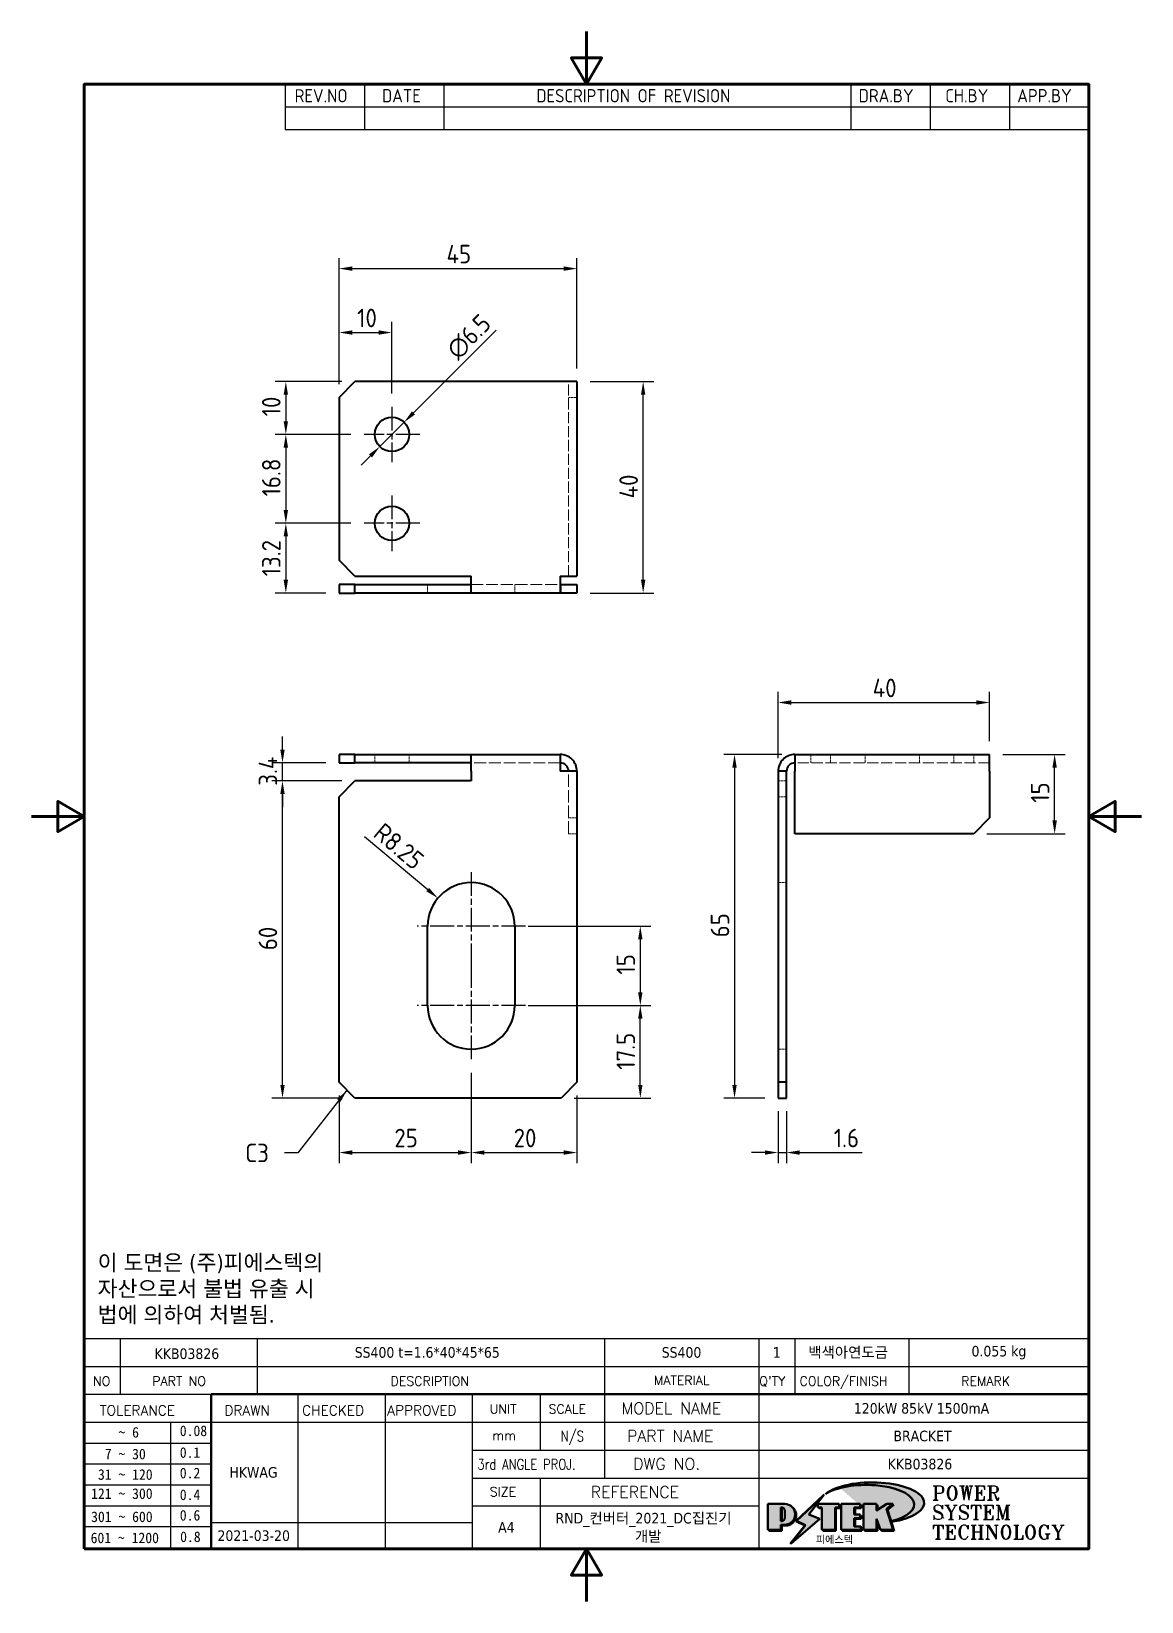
# Model space of a CAD drawing. Header units: millimetres. Extents: x 0 to 210, y 0 to 297.
import ezdxf
from ezdxf.enums import TextEntityAlignment as Align

# ---------------------------------------------------------------- set-up
doc = ezdxf.new("R2010")
doc.units = ezdxf.units.MM
doc.linetypes.add('CHAIN', pattern=[0.35429999999999995, 0.2362, -0.0295, 0.0591, -0.0295])
doc.linetypes.add('DASHED', pattern=[0.2067, 0.1654, -0.0413])
doc.layers.get('0').update_dxf_attribs({"color": 3, "lineweight": 25})
for name, color, linetype, lineweight in [('가려진 것(ISO)', 2, 'DASHED', 18), ('가시적인 것(ISO)', 3, 'Continuous', 40), ('경계(ISO)', 7, 'Continuous', 70), ('기호(ISO)', 5, 'Continuous', 25), ('제목(ISO)', 7, 'Continuous', 50), ('중심 표식(ISO)', 1, 'Continuous', 25), ('치수(ISO)', 7, 'Continuous', 25), ('해치(ISO)', 7, 'Continuous', 18)]:
    doc.layers.add(name, color=color, linetype=linetype, lineweight=lineweight)
doc.styles.add('HAN_291', font='')
doc.styles.add('HAN_370', font='', dxfattribs={"width": 2})
doc.styles.add('ISO Proportiona M2B', font='isocp.shx')
doc.styles.add('RC_284', font='ROMANC.shx')
doc.styles.add('RC_287', font='ROMANC.shx')
doc.styles.add('RC_292', font='ROMANC.shx')
doc.styles.add('ROMANT_294', font='romant.shx')
doc.styles.add('문자 텍스트_PSTEK_POSCO', font='isocp.shx')
doc.styles.add('치수 텍스트_PSTEK_POSCO', font='isocp.shx')
doc.styles.add('텍스트 스타일198', font='tahoma.ttf')
doc.styles.add('텍스트 스타일333', font='ROMANC.shx', dxfattribs={"width": 0.800000011920929})
doc.styles.get('HAN_291').set_extended_font_data('GulimChe')
doc.styles.get('HAN_370').set_extended_font_data('GulimChe')
doc.dimstyles.new('치수_PSTEK_POSCO', dxfattribs={"dimtxt": 3.5, "dimasz": 2.5, "dimexe": 2, "dimexo": 2.5, "dimgap": 1, "dimtad": 1, "dimrnd": 1e-08, "dimdsep": 46, "dimtxsty": '치수 텍스트_PSTEK_POSCO', "dimcen": 0.09, "dimdle": 10, "dimclrd": 7, "dimclre": 7, "dimclrt": 2, "dimadec": 1, "dimazin": 2, "dimtfac": 1, "dimtmove": 0, "dimatfit": 3, "dimfxl": 0, "dimtolj": 1, "dimlwd": -1, "dimlwe": -1, "dimarcsym": 0})
doc.dimstyles.new('치수_PSTEK_POSCO$7', dxfattribs={"dimtxt": 3.5, "dimasz": 2.5, "dimexe": 2, "dimexo": 2.5, "dimgap": 1, "dimtad": 1, "dimrnd": 1e-08, "dimdsep": 46, "dimtxsty": '치수 텍스트_PSTEK_POSCO', "dimcen": 0.09, "dimdle": 10, "dimclrd": 7, "dimclre": 7, "dimclrt": 2, "dimadec": 1, "dimazin": 2, "dimtfac": 1, "dimtmove": 0, "dimatfit": 3, "dimfxl": 0, "dimtolj": 1, "dimlwd": -1, "dimlwe": -1, "dimarcsym": 0})

msp = doc.modelspace()

# ---------------------------------------------------------------- texts
at = {"layer": '기호(ISO)', "color": 2, "insert": (40.44945668288974, 84.86571036898681), "char_height": 3.499999940395355, "attachment_point": 4, "style": '치수 텍스트_PSTEK_POSCO'}
msp.add_mtext('{C3}', dxfattribs=at)
at = {"layer": '기호(ISO)', "color": 7, "insert": (12.5345017592702, 59.03223318725009), "char_height": 3.00000011920929, "width": 60.84077827472761, "attachment_point": 4, "line_spacing_factor": 0.9878842234611511, "style": '문자 텍스트_PSTEK_POSCO'}
msp.add_mtext('{\\fTahoma|b0|i0;\\H3.0000;이 도면은 (주)피에스텍의\\P자산으로서 불법 유출 시 \\P법에 의하여 처벌됨.}', dxfattribs=at)

# ---------------------------------------------------------------- blocks, each defined once
blk = doc.blocks.new('경계 Default Border')
at = {"layer": '경계(ISO)', "flags": 128}
for points in [[(105, 297.0000076293945), (105, 287.0000076293945), (102.1132469177246, 292.0000076293945), (107.8867530822754, 292.0000076293945), (105, 287.0000076293945)], [(10, 10), (10, 287.0000076293945), (200, 287.0000076293945), (200, 10), (10, 10)], [(0, 148.5000038146973), (10, 148.5000038146973), (5, 151.3867473602295), (5, 145.6132507324219), (10, 148.5000038146973)], [(210, 148.5000038146973), (200, 148.5000038146973), (205, 151.3867473602295), (205, 145.6132507324219), (200, 148.5000038146973)], [(105, 0), (105, 10), (102.1132469177246, 5), (107.8867530822754, 5), (105, 10)]]:
    blk.add_lwpolyline(points, dxfattribs=at)
blk = doc.blocks.new('제목 블록 PSTEK')
for color, points in [(252, [(317.2195697678507, 17.0593801673321), (322.0326348870767, 21.62682475217465), (322.2781991042243, 21.94392121864296), (317.0471853425802, 16.97985676345368), (318.7512090904202, 16.1899260703855), (316.0018030350395, 12.71868385740789), (316.3356552234328, 13.00206718743325), (318.9235935156908, 16.2694494742633)]), (5, [(321.6183518841322, 17.4193704504104), (319.5281351041078, 18.24969419629727), (322.4505835294948, 22.02344462252142), (317.2195697678507, 17.0593801673321), (318.9235935156908, 16.2694494742633), (316.1741874603099, 12.79820726128571)]), (1, [(324.4839107253602, 19.60711530335299), (325.2419748254881, 19.60711530335299), (325.2419748254881, 20.25857663940324), (321.2266040451076, 20.25857663940324), (321.2266040451076, 19.60711530335299), (321.9846681452406, 19.60711530335299), (321.9846681452406, 15.3430047401139), (324.4839107253602, 15.3430047401139)]), (252, [(321.9846681452406, 19.60711530335299), (321.4042753185749, 19.60711530335299), (321.4042753185749, 19.45905590879572), (321.9846681452406, 19.45905590879572)]), (252, [(324.6615819988275, 19.45905590879572), (325.4196460989604, 19.45905590879572), (325.4196460989604, 20.11051724484596), (325.2419748254881, 20.11051724484596), (325.2419748254881, 19.60711530335299), (324.4839107253602, 19.60711530335299), (324.4839107253602, 15.3430047401139), (322.1623394187076, 15.3430047401139), (322.1623394187076, 15.19494534555726), (324.6615819988275, 15.19494534555726)]), (1, [(329.2277337269622, 20.25857663940324), (325.65654113025, 20.25857663940324), (325.65654113025, 15.3430047401139), (329.3580259941756, 15.3430047401139), (329.3580259941756, 15.9944660761648), (328.1137701654877, 15.9944660761648), (328.1137701654877, 17.56360607323003), (329.2277337269622, 17.56360607323003), (329.2277337269622, 18.25543873810179), (328.1137701654877, 18.25543873810179), (328.1137701654877, 19.60711530335299), (329.2277337269622, 19.60711530335299)]), (252, [(328.2914414389548, 19.45905590879572), (329.4054050004294, 19.45905590879572), (329.4054050004294, 20.11051724484596), (329.2277337269622, 20.11051724484596), (329.2277337269622, 19.60711530335299), (328.1137701654877, 19.60711530335299), (328.1137701654877, 18.25543873810179), (328.2914414389548, 18.25543873810179)]), (252, [(328.2914414389548, 17.41554667867274), (329.4054050004294, 17.41554667867274), (329.4054050004294, 18.10737934354514), (329.2277337269622, 18.10737934354514), (329.2277337269622, 17.56360607323003), (328.1137701654877, 17.56360607323003), (328.1137701654877, 15.9944660761648), (328.2914414389548, 15.9944660761648)]), (1, [(332.3312149849806, 20.25857663940324), (329.8592894925411, 20.25857663940324), (329.8592894925411, 15.3430047401139), (332.3312149849806, 15.3430047401139), (332.3312149849806, 17.4318630164523), (333.0701931098801, 15.3430047401139), (335.4855464857051, 15.3430047401139), (334.2514536401189, 19.30614745124769), (335.4379594596742, 20.25857663940324), (334.3071782107978, 20.25857663940324), (332.3312149849806, 18.99741471888304)]), (252, [(332.5088862584528, 20.1105172448466), (332.3312149849806, 20.1105172448466), (332.3312149849806, 18.99741471888368), (332.5088862584528, 19.11081371413894)]), (252, [(335.6156307331414, 20.11051724484596), (335.2535118015555, 20.11051724484596), (334.2514536401189, 19.30614745124769), (335.4855464857051, 15.3430047401139), (333.1954852176545, 15.3430047401139), (333.2478643833523, 15.19494534555726), (335.6632177591723, 15.19494534555726), (334.4291249135862, 19.15808805669106)]), (252, [(329.5356972676428, 15.8464066816075), (329.3580259941756, 15.8464066816075), (329.3580259941756, 15.3430047401139), (325.8342124037171, 15.3430047401139), (325.8342124037171, 15.19494534555726), (329.5356972676428, 15.19494534555726)]), (252, [(332.5088862584528, 16.92964231796647), (332.3312149849806, 17.43186301645164), (332.3312149849806, 15.3430047401139), (330.0369607660135, 15.3430047401139), (330.0369607660135, 15.19494534555726), (332.5088862584528, 15.19494534555726)])]:
    blk.add_hatch(color=color).paths.add_polyline_path(points)
h = blk.add_hatch(color=1)
edge = h.paths.add_edge_path(flags=0)
edge.add_line((314.2242174273352, 19.60711530335299), (314.2242174273352, 17.00126995915134))
edge.add_line((314.2242174273352, 17.00126995915134), (314.3485873187598, 17.00126995915134))
edge.add_arc((314.3485873187598, 17.6527312952023), 0.6514613360509371, 270, 360)
edge.add_line((315.0000486548106, 17.6527312952023), (315.0000486548106, 18.95565396730211))
edge.add_arc((314.3485873187598, 18.95565396730212), 0.6514613360508712, 0, 90)
edge.add_line((314.3485873187598, 19.60711530335299), (314.2242174273352, 19.60711530335299))
edge = h.paths.add_edge_path()
edge.add_arc((314.9847713324306, 18.28938669179658), 1.969189947606664, 269.9999999999959, 450)
edge.add_line((314.9847713324306, 20.25857663940318), (311.7664314776902, 20.25857663940324))
edge.add_line((311.7664314776902, 20.25857663940324), (311.7664314776902, 15.3430047401139))
edge.add_line((311.7664314776902, 15.3430047401139), (314.2242174273352, 15.3430047401139))
edge.add_line((314.2242174273352, 15.3430047401139), (314.2242174273352, 16.32019674418991))
edge.add_line((314.2242174273352, 16.32019674418991), (314.9847713324307, 16.32019674418991))
h = blk.add_hatch(color=252)
edge = h.paths.add_edge_path()
edge.add_arc((314.9847713324309, 18.28938669179657), 1.969189947606666, 270, 406.8278729790604)
edge.add_arc((315.1624426058984, 18.1413272972396), 1.969189947606962, -90, 53.560984836317004, ccw=False)
edge.add_line((315.1624426058984, 16.17213734963263), (314.4018887008024, 16.17213734963263))
edge.add_line((314.4018887008024, 16.17213734963263), (314.4018887008024, 15.19494534555726))
edge.add_line((314.4018887008024, 15.19494534555726), (311.9441027511573, 15.19494534555726))
edge.add_line((311.9441027511573, 15.19494534555726), (311.9441027511573, 15.3430047401139))
edge.add_line((311.9441027511573, 15.3430047401139), (314.2242174273352, 15.3430047401139))
edge.add_line((314.2242174273352, 15.3430047401139), (314.2242174273352, 16.32019674418991))
edge.add_line((314.2242174273352, 16.32019674418991), (314.9847713324309, 16.32019674418991))
h = blk.add_hatch(color=252)
edge = h.paths.add_edge_path()
edge.add_line((314.4018887008024, 19.45905590879572), (314.5262585922315, 19.45905590879572))
edge.add_arc((314.5262585922314, 18.80759457274939), 0.6514613360463194, 60.4189348879147, 90.00000000000318, ccw=False)
edge.add_arc((314.3485873187602, 18.95565396730057), 0.6514613360524251, 39.96992292766206, 90.00000000009999)
edge.add_line((314.3485873187591, 19.60711530335307), (314.2242174273352, 19.60711530335298))
edge.add_line((314.2242174273352, 19.60711530335299), (314.2242174273352, 17.00126995915134))
edge.add_line((314.2242174273352, 17.00126995915134), (314.3485873187591, 17.00126995915134))
edge.add_arc((314.3485873187568, 17.652731295233), 0.6514613360816299, 270.0000000002, 274.6930825552478)
edge.add_line((314.4018887008024, 17.0034541317032), (314.4018887008024, 19.45905590879572))
at = {"layer": '해치(ISO)', "true_color": 0x27d1fc}
h = blk.add_hatch(color=140, dxfattribs=at)
edge = h.paths.add_edge_path()
edge.add_ellipse((330.3660919371412, 20.15576403068321), major_axis=(9.100907360794343, 0), ratio=0.4069904968023172, start_angle=301.3098473703837, end_angle=507.7436900681698)
edge.add_ellipse((331.5340919371412, 20.4634168429492), major_axis=(-9.82350664112931, 0), ratio=0.3942600559756514, start_angle=111.51207141178469, end_angle=334.47025347086895, ccw=False)
edge.add_line((335.1363447531188, 16.8601935978785), (335.0955236905705, 16.99119398620872))
at = {"color": 180}
for p, q in [((182.475792979055, 11.79100474011392), (182.4757929790549, 51.56524660363496)), ((182.4757929790549, 51.56524660363496), (372.4757929537551, 51.56524660363496)), ((189.2651435055721, 51.56524660363496), (189.2651435055722, 41.00524660363494)), ((215.2152739891528, 41.00524660363494), (215.2152739891528, 51.56524660363496)), ((280.8758854511282, 51.56524660363496), (280.8758854511282, 41.00524660363494)), ((310.0881549537552, 51.56524660363496), (310.0881549537553, 41.00524660363494)), ((316.9044520275131, 51.56524660363496), (316.9044520275127, 41.00524660363494)), ((338.4566026226726, 51.56524660363496), (338.4566026226727, 41.00524660363494)), ((372.4757929537551, 51.56524660363496), (372.4757929537551, 11.79100474011389)), ((182.475792979055, 46.2852466036349), (372.4757929537551, 46.28524660363492)), ((182.475792979055, 41.00524660363493), (206.451475290024, 41.00524660363493)), ((222.9401812389276, 11.79100474011392), (222.9401812389276, 41.00524660363494)), ((239.4288871878316, 11.79100474011392), (239.4288871878316, 41.00524660363494)), ((255.9175931367356, 11.79100474011392), (255.9175931367356, 41.00524660363494)), ((268.6918866058747, 41.00524660363494), (268.6918866058747, 30.44524660363498)), ((280.8758854511282, 41.00524660363494), (280.8758854511282, 25.16524660363502)), ((310.088154953755, 41.00524660363494), (310.088154953755, 11.79100474011392)), ((182.475792979055, 35.72524660363497), (206.451475290024, 35.72524660363497)), ((198.8621818849491, 12.02524660363491), (198.8621818849491, 35.72524660363497)), ((206.451475290024, 35.72524660363497), (372.4757929537551, 35.72524660363497)), ((182.475792979055, 31.77524660363492), (206.451475290024, 31.77524660363492)), ((255.917593136736, 30.44524660363498), (372.4757929537552, 30.44524660363501)), ((182.475792979055, 27.82524660363487), (206.451475290024, 27.82524660363487)), ((182.475792979055, 23.87524660363505), (206.451475290024, 23.87524660363505)), ((255.9175931367359, 25.16524660363502), (372.4757929537552, 25.165246603635)), ((268.6918866058744, 25.16524660363502), (268.6918866058744, 11.79100474011392)), ((182.475792979055, 19.92524660363478), (206.451475290024, 19.92524660363478)), ((255.9175931367359, 19.88524660363481), (310.0881549537553, 19.88524660363481)), ((182.475792979055, 15.97524660363496), (206.451475290024, 15.97524660363496)), ((206.451475290024, 16.74100474011396), (255.9175931367359, 16.74100474011396)), ((182.475792979055, 11.79100474011392), (372.4757929537551, 11.79100474011389))]:
    blk.add_line(p, q, dxfattribs=at)
at = {"color": 7, "lineweight": 50}
for p, q in [((206.4514752900237, 11.79100474011392), (206.4514752900237, 41.00524660363494)), ((206.451475290024, 41.00524660363494), (372.4757929537551, 41.00524660363496))]:
    blk.add_line(p, q, dxfattribs=at)
at = {"color": 7}
for p, q in [((322.2781991042243, 21.94392121864296), (317.0471853425802, 16.97985676345368)), ((322.4505835294948, 22.02344462252142), (317.2195697678507, 17.0593801673321)), ((317.2195697678507, 17.0593801673321), (322.0326348870767, 21.62682475217465)), ((319.5281351041078, 18.24969419629727), (322.4505835294948, 22.02344462252142)), ((322.0326348870767, 21.62682475217465), (322.2781991042243, 21.94392121864296)), ((311.7664314776902, 20.25900474011391), (311.7664314776902, 15.34300474011391)), ((314.9847713324309, 20.25857663940324), (311.7664314776902, 20.25857663940324)), ((314.9847713324309, 20.25857663940324), (311.7664314776902, 20.25857663940324)), ((311.7664314776902, 20.25857663940324), (311.7664314776902, 15.3430047401139)), ((314.2242174273352, 17.00126995915134), (314.2242174273352, 19.60711530335299)), ((314.2242174273352, 19.60711530335299), (314.3485873187591, 19.60711530335299)), ((314.3485873187591, 19.60711530335299), (314.2242174273352, 19.60711530335299)), ((314.2242174273352, 19.60711530335299), (314.2242174273352, 17.00126995915134)), ((314.2242174273352, 17.00126995915134), (314.2242174273352, 19.60711530335299)), ((314.2242174273352, 19.60711530335299), (314.3485873187591, 19.60711530335299)), ((314.4018887008024, 19.45905590879572), (314.5262585922314, 19.45905590879572)), ((314.4018887008024, 17.0034541317032), (314.4018887008024, 19.45905590879572)), ((315.0000486548106, 18.95565396730275), (315.0000486548106, 17.65273129520161)), ((315.0000486548106, 18.95565396730275), (315.0000486548106, 17.65273129520161)), ((321.6183518841322, 17.4193704504104), (319.5281351041078, 18.24969419629727)), ((325.2419748254881, 20.25857663940324), (321.2266040451076, 20.25857663940324)), ((321.2266040451076, 20.25857663940324), (321.2266040451076, 19.60711530335299)), ((325.2419748254881, 20.25857663940324), (321.2266040451076, 20.25857663940324)), ((321.2266040451076, 20.25857663940324), (321.2266040451076, 19.60711530335299)), ((321.2266040451076, 19.60711530335299), (321.9846681452406, 19.60711530335299)), ((321.2266040451076, 19.60711530335299), (321.9846681452406, 19.60711530335299)), ((321.4042753185749, 19.60711530335299), (321.4042753185749, 19.45905590879572)), ((321.9846681452406, 19.60711530335299), (321.4042753185749, 19.60711530335299)), ((321.4042753185749, 19.45905590879572), (321.9846681452406, 19.45905590879572)), ((321.9846681452406, 19.60711530335299), (321.9846681452406, 15.3430047401139)), ((321.9846681452406, 19.45905590879572), (321.9846681452406, 19.60711530335299)), ((321.9846681452406, 19.60711530335299), (321.9846681452406, 15.3430047401139)), ((324.4839107253602, 19.60711530335299), (325.2419748254881, 19.60711530335299)), ((324.4839107253602, 15.3430047401139), (324.4839107253602, 19.60711530335299)), ((325.2419748254881, 19.60711530335299), (324.4839107253602, 19.60711530335299)), ((324.4839107253602, 19.60711530335299), (324.4839107253602, 15.3430047401139)), ((324.4839107253602, 19.60711530335299), (325.2419748254881, 19.60711530335299)), ((324.4839107253602, 15.3430047401139), (324.4839107253602, 19.60711530335299)), ((324.6615819988275, 19.45905590879572), (325.4196460989604, 19.45905590879572)), ((324.6615819988275, 15.19494534555726), (324.6615819988275, 19.45905590879572)), ((325.2419748254881, 19.60711530335299), (325.2419748254881, 20.25857663940324)), ((325.2419748254881, 19.60711530335299), (325.2419748254881, 20.25857663940324)), ((325.4196460989604, 20.11051724484596), (325.2419748254881, 20.11051724484596)), ((325.2419748254881, 20.11051724484596), (325.2419748254881, 19.60711530335299)), ((325.4196460989604, 19.45905590879572), (325.4196460989604, 20.11051724484596)), ((329.2277337269622, 20.25857663940324), (325.65654113025, 20.25857663940324)), ((325.65654113025, 20.25857663940324), (325.65654113025, 15.3430047401139)), ((325.65654113025, 20.25857663940324), (325.65654113025, 15.3430047401139)), ((329.2277337269622, 20.25857663940324), (325.65654113025, 20.25857663940324)), ((328.1137701654877, 18.25543873810179), (328.1137701654877, 19.60711530335299)), ((328.1137701654877, 19.60711530335299), (329.2277337269622, 19.60711530335299)), ((329.2277337269622, 19.60711530335299), (328.1137701654877, 19.60711530335299)), ((328.1137701654877, 19.60711530335299), (328.1137701654877, 18.25543873810179)), ((328.1137701654877, 18.25543873810179), (328.1137701654877, 19.60711530335299)), ((328.1137701654877, 19.60711530335299), (329.2277337269622, 19.60711530335299)), ((329.2277337269622, 18.25543873810179), (328.1137701654877, 18.25543873810179)), ((328.1137701654877, 18.25543873810179), (328.2914414389548, 18.25543873810179)), ((329.2277337269622, 18.25543873810179), (328.1137701654877, 18.25543873810179)), ((328.2914414389548, 18.25543873810179), (328.2914414389548, 19.45905590879572)), ((328.2914414389548, 19.45905590879572), (329.4054050004294, 19.45905590879572)), ((329.2277337269622, 19.60711530335299), (329.2277337269622, 20.25857663940324)), ((329.2277337269622, 19.60711530335299), (329.2277337269622, 20.25857663940324)), ((329.4054050004294, 20.11051724484596), (329.2277337269622, 20.11051724484596)), ((329.2277337269622, 20.11051724484596), (329.2277337269622, 19.60711530335299)), ((329.2277337269622, 17.56360607323003), (329.2277337269622, 18.25543873810179)), ((329.2277337269622, 17.56360607323003), (329.2277337269622, 18.25543873810179)), ((329.4054050004294, 18.10737934354514), (329.2277337269622, 18.10737934354514)), ((329.2277337269622, 18.10737934354514), (329.2277337269622, 17.56360607323003)), ((329.4054050004294, 19.45905590879572), (329.4054050004294, 20.11051724484596)), ((329.4054050004294, 17.41554667867274), (329.4054050004294, 18.10737934354514)), ((332.3312149849806, 20.25857663940324), (329.8592894925411, 20.25857663940324)), ((329.8592894925411, 20.25857663940324), (329.8592894925411, 15.3430047401139)), ((329.8592894925411, 20.25857663940324), (329.8592894925411, 15.3430047401139)), ((332.3312149849806, 20.25857663940324), (329.8592894925411, 20.25857663940324)), ((334.3071782107978, 20.25857663940324), (332.3312149849806, 18.99741471888304)), ((332.3312149849806, 18.99741471888304), (332.3312149849806, 20.25857663940324)), ((334.3071782107978, 20.25857663940324), (332.3312149849806, 18.99741471888304)), ((332.3312149849806, 18.99741471888304), (332.3312149849806, 20.25857663940324)), ((332.5088862584528, 20.1105172448466), (332.3312149849806, 20.1105172448466)), ((332.3312149849806, 20.1105172448466), (332.3312149849806, 18.99741471888368)), ((332.3312149849806, 18.99741471888368), (332.5088862584528, 19.11081371413894)), ((332.5088862584528, 19.11081371413894), (332.5088862584528, 20.1105172448466)), ((334.2514536401189, 19.30614745124769), (335.4379594596742, 20.25857663940324)), ((334.2514536401189, 19.30614745124769), (335.4379594596742, 20.25857663940324)), ((335.2535118015555, 20.11051724484596), (334.2514536401189, 19.30614745124769)), ((335.4855464857051, 15.3430047401139), (334.2514536401189, 19.30614745124769)), ((334.2514536401189, 19.30614745124769), (335.4855464857051, 15.3430047401139)), ((335.4855464857051, 15.3430047401139), (334.2514536401189, 19.30614745124769)), ((335.4379594596742, 20.25857663940324), (334.3071782107978, 20.25857663940324)), ((335.4379594596742, 20.25857663940324), (334.3071782107978, 20.25857663940324)), ((334.4291249135862, 19.15808805669104), (335.6156307331414, 20.11051724484596)), ((335.6632177591723, 15.19494534555726), (334.4291249135862, 19.15808805669104)), ((335.6156307331414, 20.11051724484596), (335.2535118015555, 20.11051724484596)), ((311.7664314776902, 15.3430047401139), (314.2242174273352, 15.3430047401139)), ((311.7664314776902, 15.3430047401139), (314.2242174273352, 15.3430047401139)), ((314.2242174273352, 15.3430047401139), (311.9441027511573, 15.3430047401139)), ((311.9441027511573, 15.3430047401139), (311.9441027511573, 15.19494534555726)), ((311.9441027511573, 15.19494534555726), (314.4018887008024, 15.19494534555726)), ((314.3485873187591, 17.00126995915134), (314.2242174273352, 17.00126995915134)), ((314.2242174273352, 17.00126995915134), (314.3485873187591, 17.00126995915134)), ((314.3485873187591, 17.00126995915134), (314.2242174273352, 17.00126995915134)), ((314.2242174273352, 16.32019674418991), (314.9847713324309, 16.32019674418991)), ((314.2242174273352, 15.3430047401139), (314.2242174273352, 16.32019674418991)), ((314.9847713324309, 16.32019674418991), (314.2242174273352, 16.32019674418991)), ((314.2242174273352, 16.32019674418991), (314.2242174273352, 15.3430047401139)), ((314.2242174273352, 16.32019674418991), (314.9847713324309, 16.32019674418991)), ((314.2242174273352, 15.3430047401139), (314.2242174273352, 16.32019674418991)), ((314.4018887008024, 16.17213734963263), (315.162442605898, 16.17213734963263)), ((314.4018887008024, 15.19494534555726), (314.4018887008024, 16.17213734963263)), ((318.7512090904202, 16.1899260703855), (316.0018030350395, 12.71868385740789)), ((316.1741874603099, 12.79820726128571), (321.6183518841322, 17.4193704504104)), ((318.9235935156908, 16.2694494742633), (316.1741874603099, 12.79820726128571)), ((316.3356552234328, 13.00206718743325), (318.9235935156908, 16.2694494742633)), ((317.0471853425802, 16.97985676345368), (318.7512090904202, 16.1899260703855)), ((318.9235935156908, 16.2694494742633), (317.2195697678507, 17.0593801673321)), ((317.2195697678507, 17.0593801673321), (318.9235935156908, 16.2694494742633)), ((321.9846681452406, 15.3430047401139), (324.4839107253602, 15.3430047401139)), ((321.9846681452406, 15.3430047401139), (324.4839107253602, 15.3430047401139)), ((324.4839107253602, 15.3430047401139), (322.1623394187076, 15.3430047401139)), ((322.1623394187076, 15.3430047401139), (322.1623394187076, 15.19494534555726)), ((322.1623394187076, 15.19494534555726), (324.6615819988275, 15.19494534555726)), ((325.65654113025, 15.3430047401139), (329.3580259941756, 15.3430047401139)), ((325.65654113025, 15.3430047401139), (329.3580259941756, 15.3430047401139)), ((329.3580259941756, 15.3430047401139), (325.8342124037171, 15.3430047401139)), ((325.8342124037171, 15.3430047401139), (325.8342124037171, 15.19494534555726)), ((325.8342124037171, 15.19494534555726), (329.5356972676428, 15.19494534555726)), ((328.1137701654877, 17.56360607323003), (329.2277337269622, 17.56360607323003)), ((328.1137701654877, 15.9944660761648), (328.1137701654877, 17.56360607323003)), ((329.2277337269622, 17.56360607323003), (328.1137701654877, 17.56360607323003)), ((328.1137701654877, 17.56360607323003), (328.1137701654877, 15.9944660761648)), ((328.1137701654877, 17.56360607323003), (329.2277337269622, 17.56360607323003)), ((328.1137701654877, 15.9944660761648), (328.1137701654877, 17.56360607323003)), ((329.3580259941756, 15.9944660761648), (328.1137701654877, 15.9944660761648)), ((328.1137701654877, 15.9944660761648), (328.2914414389548, 15.9944660761648)), ((329.3580259941756, 15.9944660761648), (328.1137701654877, 15.9944660761648)), ((328.2914414389548, 15.9944660761648), (328.2914414389548, 17.41554667867274)), ((328.2914414389548, 17.41554667867274), (329.4054050004294, 17.41554667867274)), ((329.3580259941756, 15.3430047401139), (329.3580259941756, 15.9944660761648)), ((329.3580259941756, 15.3430047401139), (329.3580259941756, 15.9944660761648)), ((329.5356972676428, 15.8464066816075), (329.3580259941756, 15.8464066816075)), ((329.3580259941756, 15.8464066816075), (329.3580259941756, 15.3430047401139)), ((329.5356972676428, 15.19494534555726), (329.5356972676428, 15.8464066816075)), ((329.8592894925411, 15.3430047401139), (332.3312149849806, 15.3430047401139)), ((329.8592894925411, 15.3430047401139), (332.3312149849806, 15.3430047401139)), ((332.3312149849806, 15.3430047401139), (330.0369607660135, 15.3430047401139)), ((330.0369607660135, 15.3430047401139), (330.0369607660135, 15.19494534555726)), ((330.0369607660135, 15.19494534555726), (332.5088862584528, 15.19494534555726)), ((332.3312149849806, 17.4318630164523), (333.0701931098801, 15.3430047401139)), ((332.3312149849806, 15.3430047401139), (332.3312149849806, 17.4318630164523)), ((332.5088862584528, 16.92964231796647), (332.3312149849806, 17.43186301645164)), ((332.3312149849806, 17.43186301645164), (332.3312149849806, 15.3430047401139)), ((332.3312149849806, 17.4318630164523), (333.0701931098801, 15.3430047401139)), ((332.3312149849806, 15.3430047401139), (332.3312149849806, 17.4318630164523)), ((332.5088862584528, 15.19494534555726), (332.5088862584528, 16.92964231796647)), ((333.0701931098801, 15.3430047401139), (335.4855464857051, 15.3430047401139)), ((333.0701931098801, 15.3430047401139), (335.4855464857051, 15.3430047401139)), ((335.4855464857051, 15.3430047401139), (333.1954852176545, 15.3430047401139)), ((333.1954852176545, 15.3430047401139), (333.2478643833523, 15.19494534555726)), ((333.2478643833523, 15.19494534555726), (335.6632177591723, 15.19494534555726)), ((345.0447381189468, 17.50375595811051), (344.9867755289346, 17.689895936919)), ((316.0018030350395, 12.71868385740789), (316.3356552234328, 13.00206718743325))]:
    blk.add_line(p, q, dxfattribs=at)
at = {"color": 5}
for p, q in [((322.4505835294948, 22.02344462252142), (317.2195697678507, 17.0593801673321)), ((319.5281351041078, 18.24969419629727), (322.4505835294948, 22.02344462252142)), ((321.6183518841322, 17.4193704504104), (319.5281351041078, 18.24969419629727)), ((316.1741874603099, 12.79820726128571), (321.6183518841322, 17.4193704504104)), ((318.9235935156908, 16.2694494742633), (316.1741874603099, 12.79820726128571)), ((317.2195697678507, 17.0593801673321), (318.9235935156908, 16.2694494742633))]:
    blk.add_line(p, q, dxfattribs=at)
at = {"color": 1}
for p, q in [((314.9847713324309, 20.25857663940324), (311.7664314776902, 20.25857663940324)), ((311.7664314776902, 20.25857663940324), (311.7664314776902, 15.3430047401139)), ((314.2242174273352, 17.00126995915134), (314.2242174273352, 19.60711530335299)), ((314.2242174273352, 19.60711530335299), (314.3485873187591, 19.60711530335299)), ((315.0000486548106, 18.95565396730275), (315.0000486548106, 17.65273129520161)), ((325.2419748254881, 20.25857663940324), (321.2266040451076, 20.25857663940324)), ((321.2266040451076, 20.25857663940324), (321.2266040451076, 19.60711530335299)), ((321.2266040451076, 19.60711530335299), (321.9846681452406, 19.60711530335299)), ((321.9846681452406, 19.60711530335299), (321.9846681452406, 15.3430047401139)), ((324.4839107253602, 19.60711530335299), (325.2419748254881, 19.60711530335299)), ((324.4839107253602, 15.3430047401139), (324.4839107253602, 19.60711530335299)), ((325.2419748254881, 19.60711530335299), (325.2419748254881, 20.25857663940324)), ((329.2277337269622, 20.25857663940324), (325.65654113025, 20.25857663940324)), ((325.65654113025, 20.25857663940324), (325.65654113025, 15.3430047401139)), ((328.1137701654877, 18.25543873810179), (328.1137701654877, 19.60711530335299)), ((328.1137701654877, 19.60711530335299), (329.2277337269622, 19.60711530335299)), ((329.2277337269622, 18.25543873810179), (328.1137701654877, 18.25543873810179)), ((329.2277337269622, 19.60711530335299), (329.2277337269622, 20.25857663940324)), ((329.2277337269622, 17.56360607323003), (329.2277337269622, 18.25543873810179)), ((332.3312149849806, 20.25857663940324), (329.8592894925411, 20.25857663940324)), ((329.8592894925411, 20.25857663940324), (329.8592894925411, 15.3430047401139)), ((334.3071782107978, 20.25857663940324), (332.3312149849806, 18.99741471888304)), ((332.3312149849806, 18.99741471888304), (332.3312149849806, 20.25857663940324)), ((334.2514536401189, 19.30614745124769), (335.4379594596742, 20.25857663940324)), ((335.4855464857051, 15.3430047401139), (334.2514536401189, 19.30614745124769)), ((335.4379594596742, 20.25857663940324), (334.3071782107978, 20.25857663940324)), ((311.7664314776902, 15.3430047401139), (314.2242174273352, 15.3430047401139)), ((314.3485873187591, 17.00126995915134), (314.2242174273352, 17.00126995915134)), ((314.2242174273352, 16.32019674418991), (314.9847713324309, 16.32019674418991)), ((314.2242174273352, 15.3430047401139), (314.2242174273352, 16.32019674418991)), ((321.9846681452406, 15.3430047401139), (324.4839107253602, 15.3430047401139)), ((325.65654113025, 15.3430047401139), (329.3580259941756, 15.3430047401139)), ((328.1137701654877, 17.56360607323003), (329.2277337269622, 17.56360607323003)), ((328.1137701654877, 15.9944660761648), (328.1137701654877, 17.56360607323003)), ((329.3580259941756, 15.9944660761648), (328.1137701654877, 15.9944660761648)), ((329.3580259941756, 15.3430047401139), (329.3580259941756, 15.9944660761648)), ((329.8592894925411, 15.3430047401139), (332.3312149849806, 15.3430047401139)), ((332.3312149849806, 17.4318630164523), (333.0701931098801, 15.3430047401139)), ((332.3312149849806, 15.3430047401139), (332.3312149849806, 17.4318630164523)), ((333.0701931098801, 15.3430047401139), (335.4855464857051, 15.3430047401139))]:
    blk.add_line(p, q, dxfattribs=at)
at = {"color": 7}
for centre, radius, start, end in [((314.3485873187598, 18.95565396730211), 0.6514613360508712, 0, 90), ((314.3485873187602, 18.95565396730057), 0.6514613360524251, 39.96992292766117, 90), ((314.3485873187598, 18.95565396730212), 0.6514613360508712, 0, 90), ((314.5262585922314, 18.80759457274939), 0.6514613360463193, 60.41893488791137, 90), ((314.9847713324309, 18.28938669179658), 1.969189947606665, 270, 90), ((314.9847713324309, 18.28938669179658), 1.969189947606665, 270, 90), ((314.9847713324307, 18.2893866917965), 1.969189947606594, 270, 46.82787297909833), ((315.1624426058984, 18.1413272972396), 1.969189947606961, 270, 53.56098483636067), ((314.3485873187597, 17.65273129520228), 0.6514613360509381, 270, 0), ((314.3485873187598, 17.6527312952023), 0.6514613360509381, 270, 0), ((314.3485873187568, 17.652731295233), 0.6514613360816299, 270, 274.6930825552478)]:
    blk.add_arc(centre, radius, start, end, dxfattribs=at)
at = {"color": 1}
for centre, radius, start, end in [((314.3485873187598, 18.95565396730211), 0.6514613360508712, 0, 90), ((314.9847713324309, 18.28938669179657), 1.969189947606665, 270, 90), ((314.3485873187598, 17.6527312952023), 0.6514613360509381, 270, 0)]:
    blk.add_arc(centre, radius, start, end, dxfattribs=at)
at = {"layer": '제목(ISO)', "lineweight": 18}
blk.add_line((182.475792979055, 35.72500474011393), (182.475792979055, 11.79100474011392), dxfattribs=at)
at = {"layer": '제목(ISO)'}
for p, q in [((322.2781991042243, 21.94392121864296), (317.0471853425802, 16.97985676345368)), ((322.4505835294948, 22.02344462252142), (317.2195697678507, 17.0593801673321)), ((317.2195697678507, 17.0593801673321), (322.0326348870767, 21.62682475217465)), ((319.5281351041078, 18.24969419629727), (322.4505835294948, 22.02344462252142)), ((322.0326348870767, 21.62682475217465), (322.2781991042243, 21.94392121864296)), ((314.9847713324306, 20.25857663940324), (311.7664314776902, 20.25857663940324)), ((311.7664314776902, 20.25857663940324), (311.7664314776902, 15.3430047401139)), ((314.2242174273352, 17.00126995915134), (314.2242174273352, 19.60711530335299)), ((314.2242174273352, 19.60711530335299), (314.3485873187598, 19.60711530335299)), ((314.3485873187591, 19.60711530335299), (314.2242174273352, 19.60711530335299)), ((314.2242174273352, 19.60711530335299), (314.2242174273352, 17.00126995915134)), ((314.4018887008024, 19.45905590879572), (314.5262585922314, 19.45905590879572)), ((314.4018887008024, 17.0034541317032), (314.4018887008024, 19.45905590879572)), ((315.0000486548106, 18.95565396730211), (315.0000486548106, 17.6527312952023)), ((321.6183518841322, 17.4193704504104), (319.5281351041078, 18.24969419629727)), ((325.2419748254881, 20.25857663940324), (321.2266040451076, 20.25857663940324)), ((321.2266040451076, 20.25857663940324), (321.2266040451076, 19.60711530335299)), ((321.2266040451076, 19.60711530335299), (321.9846681452406, 19.60711530335299)), ((321.9846681452406, 19.60711530335299), (321.4042753185749, 19.60711530335299)), ((321.4042753185749, 19.60711530335299), (321.4042753185749, 19.45905590879572)), ((321.4042753185749, 19.45905590879572), (321.9846681452406, 19.45905590879572)), ((321.9846681452406, 19.60711530335299), (321.9846681452406, 15.3430047401139)), ((321.9846681452406, 19.45905590879572), (321.9846681452406, 19.60711530335299)), ((324.4839107253602, 19.60711530335299), (325.2419748254881, 19.60711530335299)), ((324.4839107253602, 15.3430047401139), (324.4839107253602, 19.60711530335299)), ((325.2419748254881, 19.60711530335299), (324.4839107253602, 19.60711530335299)), ((324.4839107253602, 19.60711530335299), (324.4839107253602, 15.3430047401139)), ((324.6615819988275, 19.45905590879572), (325.4196460989604, 19.45905590879572)), ((324.6615819988275, 15.19494534555726), (324.6615819988275, 19.45905590879572)), ((325.2419748254881, 19.60711530335299), (325.2419748254881, 20.25857663940324)), ((325.4196460989604, 20.11051724484596), (325.2419748254881, 20.11051724484596)), ((325.2419748254881, 20.11051724484596), (325.2419748254881, 19.60711530335299)), ((325.4196460989604, 19.45905590879572), (325.4196460989604, 20.11051724484596)), ((329.2277337269622, 20.25857663940324), (325.65654113025, 20.25857663940324)), ((325.65654113025, 20.25857663940324), (325.65654113025, 15.3430047401139)), ((328.1137701654877, 18.25543873810179), (328.1137701654877, 19.60711530335299)), ((328.1137701654877, 19.60711530335299), (329.2277337269622, 19.60711530335299)), ((329.2277337269622, 19.60711530335299), (328.1137701654877, 19.60711530335299)), ((328.1137701654877, 19.60711530335299), (328.1137701654877, 18.25543873810179)), ((329.2277337269622, 18.25543873810179), (328.1137701654877, 18.25543873810179)), ((328.1137701654877, 18.25543873810179), (328.2914414389548, 18.25543873810179)), ((328.2914414389548, 19.45905590879572), (329.4054050004294, 19.45905590879572)), ((328.2914414389548, 18.25543873810179), (328.2914414389548, 19.45905590879572)), ((329.2277337269622, 19.60711530335299), (329.2277337269622, 20.25857663940324)), ((329.4054050004294, 20.11051724484596), (329.2277337269622, 20.11051724484596)), ((329.2277337269622, 20.11051724484596), (329.2277337269622, 19.60711530335299)), ((329.2277337269622, 17.56360607323003), (329.2277337269622, 18.25543873810179)), ((329.4054050004294, 18.10737934354514), (329.2277337269622, 18.10737934354514)), ((329.2277337269622, 18.10737934354514), (329.2277337269622, 17.56360607323003)), ((329.4054050004294, 19.45905590879572), (329.4054050004294, 20.11051724484596)), ((329.4054050004294, 17.41554667867274), (329.4054050004294, 18.10737934354514)), ((332.3312149849806, 20.25857663940324), (329.8592894925411, 20.25857663940324)), ((329.8592894925411, 20.25857663940324), (329.8592894925411, 15.3430047401139)), ((334.3071782107978, 20.25857663940324), (332.3312149849806, 18.99741471888304)), ((332.3312149849806, 18.99741471888304), (332.3312149849806, 20.25857663940324)), ((332.5088862584528, 20.1105172448466), (332.3312149849806, 20.1105172448466)), ((332.3312149849806, 20.1105172448466), (332.3312149849806, 18.99741471888368)), ((332.3312149849806, 18.99741471888368), (332.5088862584528, 19.11081371413894)), ((332.5088862584528, 19.11081371413894), (332.5088862584528, 20.1105172448466)), ((334.2514536401189, 19.30614745124769), (335.4379594596742, 20.25857663940324)), ((335.2535118015555, 20.11051724484596), (334.2514536401189, 19.30614745124769)), ((335.4855464857051, 15.3430047401139), (334.2514536401189, 19.30614745124769)), ((334.2514536401189, 19.30614745124769), (335.4855464857051, 15.3430047401139)), ((335.4379594596742, 20.25857663940324), (334.3071782107978, 20.25857663940324)), ((334.4291249135862, 19.15808805669106), (335.6156307331414, 20.11051724484596)), ((335.6632177591723, 15.19494534555726), (334.4291249135862, 19.15808805669106)), ((335.6156307331414, 20.11051724484596), (335.2535118015555, 20.11051724484596)), ((311.7664314776902, 15.3430047401139), (314.2242174273352, 15.3430047401139)), ((314.2242174273352, 15.3430047401139), (311.9441027511573, 15.3430047401139)), ((311.9441027511573, 15.3430047401139), (311.9441027511573, 15.19494534555726)), ((311.9441027511573, 15.19494534555726), (314.4018887008024, 15.19494534555726)), ((314.3485873187598, 17.00126995915134), (314.2242174273352, 17.00126995915134)), ((314.2242174273352, 17.00126995915134), (314.3485873187591, 17.00126995915134)), ((314.2242174273352, 15.3430047401139), (314.2242174273352, 16.32019674418991)), ((314.2242174273352, 16.32019674418991), (314.9847713324307, 16.32019674418991)), ((314.9847713324309, 16.32019674418991), (314.2242174273352, 16.32019674418991)), ((314.2242174273352, 16.32019674418991), (314.2242174273352, 15.3430047401139)), ((314.4018887008024, 15.19494534555726), (314.4018887008024, 16.17213734963263)), ((314.4018887008024, 16.17213734963263), (315.1624426058984, 16.17213734963263)), ((318.7512090904202, 16.1899260703855), (316.0018030350395, 12.71868385740789)), ((316.1741874603099, 12.79820726128571), (321.6183518841322, 17.4193704504104)), ((318.9235935156908, 16.2694494742633), (316.1741874603099, 12.79820726128571)), ((316.3356552234328, 13.00206718743325), (318.9235935156908, 16.2694494742633)), ((317.0471853425802, 16.97985676345368), (318.7512090904202, 16.1899260703855)), ((317.2195697678507, 17.0593801673321), (318.9235935156908, 16.2694494742633)), ((318.9235935156908, 16.2694494742633), (317.2195697678507, 17.0593801673321)), ((321.9846681452406, 15.3430047401139), (324.4839107253602, 15.3430047401139)), ((324.4839107253602, 15.3430047401139), (322.1623394187076, 15.3430047401139)), ((322.1623394187076, 15.3430047401139), (322.1623394187076, 15.19494534555726)), ((322.1623394187076, 15.19494534555726), (324.6615819988275, 15.19494534555726)), ((325.65654113025, 15.3430047401139), (329.3580259941756, 15.3430047401139)), ((329.3580259941756, 15.3430047401139), (325.8342124037171, 15.3430047401139)), ((325.8342124037171, 15.3430047401139), (325.8342124037171, 15.19494534555726)), ((325.8342124037171, 15.19494534555726), (329.5356972676428, 15.19494534555726)), ((328.1137701654877, 15.9944660761648), (328.1137701654877, 17.56360607323003)), ((328.1137701654877, 17.56360607323003), (329.2277337269622, 17.56360607323003)), ((329.2277337269622, 17.56360607323003), (328.1137701654877, 17.56360607323003)), ((328.1137701654877, 17.56360607323003), (328.1137701654877, 15.9944660761648)), ((329.3580259941756, 15.9944660761648), (328.1137701654877, 15.9944660761648)), ((328.1137701654877, 15.9944660761648), (328.2914414389548, 15.9944660761648)), ((328.2914414389548, 17.41554667867274), (329.4054050004294, 17.41554667867274)), ((328.2914414389548, 15.9944660761648), (328.2914414389548, 17.41554667867274)), ((329.3580259941756, 15.3430047401139), (329.3580259941756, 15.9944660761648)), ((329.5356972676428, 15.8464066816075), (329.3580259941756, 15.8464066816075)), ((329.3580259941756, 15.8464066816075), (329.3580259941756, 15.3430047401139)), ((329.5356972676428, 15.19494534555726), (329.5356972676428, 15.8464066816075)), ((329.8592894925411, 15.3430047401139), (332.3312149849806, 15.3430047401139)), ((332.3312149849806, 15.3430047401139), (330.0369607660135, 15.3430047401139)), ((330.0369607660135, 15.3430047401139), (330.0369607660135, 15.19494534555726)), ((330.0369607660135, 15.19494534555726), (332.5088862584528, 15.19494534555726)), ((332.3312149849806, 15.3430047401139), (332.3312149849806, 17.4318630164523)), ((332.3312149849806, 17.4318630164523), (333.0701931098801, 15.3430047401139)), ((332.5088862584528, 16.92964231796647), (332.3312149849806, 17.43186301645164)), ((332.3312149849806, 17.43186301645164), (332.3312149849806, 15.3430047401139)), ((332.5088862584528, 15.19494534555726), (332.5088862584528, 16.92964231796647)), ((333.0701931098801, 15.3430047401139), (335.4855464857051, 15.3430047401139)), ((335.4855464857051, 15.3430047401139), (333.1954852176545, 15.3430047401139)), ((333.1954852176545, 15.3430047401139), (333.2478643833523, 15.19494534555726)), ((333.2478643833523, 15.19494534555726), (335.6632177591723, 15.19494534555726)), ((316.0018030350395, 12.71868385740789), (316.3356552234328, 13.00206718743325))]:
    blk.add_line(p, q, dxfattribs=at)
at = {"layer": '제목(ISO)', "color": 4}
blk.add_line((335.1363447531188, 16.8601935978785), (335.0955236905705, 16.99119398620872), dxfattribs=at)
at = {"layer": '제목(ISO)'}
for centre, radius, start, end in [((314.3485873187598, 18.95565396730212), 0.6514613360508712, 0, 90), ((314.3485873187602, 18.95565396730057), 0.6514613360524251, 39.96992292766117, 90), ((314.5262585922314, 18.80759457274939), 0.6514613360463193, 60.41893488791137, 90), ((314.9847713324306, 18.28938669179658), 1.969189947606664, 46.82787297909431, 90), ((314.9847713324307, 18.2893866917965), 1.969189947606594, 270, 46.82787297909833), ((314.9847713324309, 18.28938669179657), 1.969189947606666, 270, 46.8278729790603), ((315.1624426058984, 18.1413272972396), 1.969189947606962, 270, 53.56098483631701), ((314.3485873187598, 17.6527312952023), 0.6514613360509371, 270, 0), ((314.3485873187568, 17.652731295233), 0.6514613360816299, 270, 274.6930825552478)]:
    blk.add_arc(centre, radius, start, end, dxfattribs=at)
at = {"layer": '제목(ISO)', "color": 4}
for centre, major_axis, ratio, start_param, end_param in [((331.5340919371412, 20.4634168429492), (9.82350664112931, 0), 0.3942600559756514, 5.087845455444478, 8.97919982663645), ((330.3660919371412, 20.15576403068321), (9.100907360794343, 0), 0.4069904968023172, 5.258848905294775, 8.861799147915196)]:
    blk.add_ellipse(centre, major_axis=major_axis, ratio=ratio, start_param=start_param, end_param=end_param, dxfattribs=at)
at = {"color": 2}
for s, height, style, p in [('COLOR/FINISH', 1.742399930953979, 'RC_284', (317.7725341324144, 42.62317362549192)), ('NO', 1.742399930953979, 'RC_284', (184.135398793432, 42.62317362549192)), ('PART NO', 1.742399930953979, 'RC_284', (195.3359407378685, 42.62317362549192)), ('DESCRIPTION', 1.742399930953979, 'RC_284', (240.4025565652523, 42.62317362549192)), ("Q'TY", 1.742399930953979, 'RC_284', (310.1440786515383, 42.62317362549192)), ('REMARK', 1.742399930953979, 'RC_284', (348.346649953877, 42.62317362549192)), (' TOLERANCE', 1.899999976158142, 'RC_287', (184.0872874387979, 37.00893196870329)), ('DRAWN', 1.899999976158142, 'RC_287', (208.9766620976279, 37.00893196870329)), ('CHECKED', 1.899999976158142, 'RC_287', (223.6856844514997, 37.00893196870329)), ('APPROVED', 1.899999976158142, 'RC_287', (239.7795453577791, 37.00893196870329)), ('UNIT', 1.742399930953979, 'RC_284', (259.1652673287452, 37.34317362549218)), ('SCALE', 1.742399930953979, 'RC_284', (270.2934779252897, 37.34317362549218)), ('MODEL NAME', 2.178000062704086, 'RC_292', (284.096330289083, 37.25462520371384)), ('    ~ 6', 2.000000029802322, 'HAN_291', (183.7721304966814, 32.8176515608431)), ('0.08', 2.000000029802322, 'HAN_291', (200.5467345600617, 33.09873600004101)), ('mm', 1.742399930953979, 'RC_284', (259.6505418159997, 32.3543089683787)), ('PART NAME', 2.178000062704086, 'RC_292', (285.1416959765849, 32.03045329421792)), ('  7 ~ 30', 2.000000029802322, 'HAN_291', (183.7721304966814, 28.70538114822415)), ('0.1', 2.000000029802322, 'HAN_291', (200.5467345600617, 28.98646558742206)), (' 31 ~ 120', 2.000000029802322, 'HAN_291', (183.7721304966814, 24.82628181916237)), ('0.2', 2.000000029802322, 'HAN_291', (200.5467345600617, 25.10736625836028)), (' DWG NO.', 2.178000062704086, 'RC_292', (284.8124284083233, 26.75045329421772)), ('121 ~ 300', 2.000000029802322, 'HAN_291', (183.7721304966814, 21.21401206133254)), ('0.4', 2.000000029802322, 'HAN_291', (200.5467345600617, 20.99509650053045)), ('SIZE', 1.742399930953979, 'RC_284', (259.1652673287452, 21.69497768947366)), ('REFERENCE', 2.178000062704086, 'RC_292', (278.2741065029841, 21.43214925458022)), ('301 ~ 600', 2.000000029802322, 'HAN_291', (183.7721304966814, 16.83491273227077)), ('0.6', 2.000000029802322, 'HAN_291', (200.5467345600617, 17.11599717146868)), ('0.8', 2.000000029802322, 'HAN_291', (200.6097246063884, 13.05732192299702)), ('601 ~ 1200', 2.000000029802322, 'HAN_291', (183.6802025156883, 12.84759660881125))]:
    blk.add_text(s, height=height, dxfattribs=dict(at, style=style)).set_placement(p)
at = {"color": 2, "style": 'RC_284'}
blk.add_text('MATERIAL', height=1.742399930953979, dxfattribs=at).set_placement((295.4820202024417, 43.64524660363492), align=Align.MIDDLE_CENTER)
at = {"color": 7, "style": '텍스트 스타일333', "width": 0.7999999523162842}
blk.add_text('N/S', height=2.000000029802322, dxfattribs=at).set_placement((274.7838860285014, 33.08524660363496), align=Align.MIDDLE_CENTER)
at = {"color": 2, "style": '텍스트 스타일333', "width": 0.7999999523162842}
blk.add_text('3rd ANGLE PROJ.', height=2.000000029802322, dxfattribs=at).set_placement((256.8430306642954, 26.76148381654429))
at = {"color": 7, "style": 'ROMANT_294'}
for s, p in [('POWER', (342.82727231297, 20.97115304607566)), ('SYSTEM', (342.82727231297, 17.3284636719184)), ('TECHNOLOGY', (342.82727231297, 13.57194088644453))]:
    blk.add_text(s, height=2.700000107288361, dxfattribs=at).set_placement(p)
at = {"color": 7, "insert": (320.8519732224835, 14.21236326823155), "char_height": 1.400000005960464, "attachment_point": 1, "line_spacing_factor": 0.3319999873638153, "style": 'HAN_370'}
blk.add_mtext('\\fHY견고딕|b0|i0;\\H1.4000;피에스텍', dxfattribs=at)
at = {"layer": '제목(ISO)', "style": '텍스트 스타일198'}
for tag, p in [('부품_번호_001', (195.7796271768968, 47.68004260673702)), ('설명_001', (233.6279963707149, 47.92313016004889)), ('재질_001', (291.700959055687, 47.92591818687281)), ("3._Q'TY_001", (312.7051684940307, 47.92188863680521)), ('4._COLOR_001', (319.4395155511755, 47.94788311323986)), ('질량\\P3;_001', (350.3046145979153, 48.1643332325385)), ('1._MODEL_NAME_001', (328.0471947388506, 37.34308406982311)), ('제목_001', (335.5349605824892, 32.12134217035067)), ('설계자_001', (209.9396160013646, 25.23446884679021)), ('부품_번호_001', (334.4388674301287, 26.8052465951949)), ('프로젝트_001', (271.6304945365308, 16.57270180080504)), ('작성_날짜_001', (207.6723224966676, 13.26600473167383)), ('시트_크기_001', (260.7634369704525, 14.8381256569732)), ('프로젝트_002', (286.6403537393983, 13.14882256215354))]:
    blk.add_attdef(tag, p, '', height=2.000000029802322, dxfattribs=at)
for tag, p in [('점검자', (231.1845342133799, 26.23312567187446)), ('엔지니어링_승인자', (247.673240162284, 26.23312567187446)), ('점검_날짜', (231.1845342133799, 14.26600474011394)), ('엔지니어링_승인_날짜', (247.6732401622839, 14.26600474011394))]:
    blk.add_attdef(tag, text='', height=2.000000029802322, dxfattribs=at).set_placement(p, align=Align.MIDDLE_CENTER)
blk = doc.blocks.new('리비전 내역')
at = {"layer": '기호(ISO)'}
for p, q in [((48.00000000000001, 287.0000076293945), (200, 287.0000076293945)), ((48.00000000000001, 287.0000076293945), (48.00000000000001, 282.7200076293945)), ((63.00000000000001, 287.0000076293945), (63.00000000000001, 282.7200076293945)), ((78, 287.0000076293945), (78, 282.7200076293945)), ((155, 287.0000076293945), (155, 282.7200076293945)), ((170, 287.0000076293945), (170, 282.7200076293945)), ((185, 287.0000076293945), (185, 282.7200076293945)), ((200, 287.0000076293945), (200, 282.7200076293945)), ((48.00000000000001, 282.7200076293945), (200, 282.7200076293945)), ((48.00000000000001, 282.7200076293945), (48.00000000000001, 278.4400076293945)), ((63.00000000000001, 282.7200076293945), (63.00000000000001, 278.4400076293945)), ((78, 282.7200076293945), (78, 278.4400076293945)), ((155, 282.7200076293945), (155, 278.4400076293945)), ((170, 282.7200076293945), (170, 278.4400076293945)), ((185, 282.7200076293945), (185, 278.4400076293945)), ((200, 282.7200076293945), (200, 278.4400076293945)), ((48.00000000000001, 278.4400076293945), (200, 278.4400076293945))]:
    blk.add_line(p, q, dxfattribs=at)
at = {"layer": '기호(ISO)', "color": 2, "char_height": 2.5, "attachment_point": 7, "style": 'ISO Proportiona M2B'}
for s, insert in [('REV.NO', (49.7871163682308, 283.5831900503393)), ('DATE', (66.31423177283666, 283.5831900503393)), ('DESCRIPTION OF REVISION', (95.50702043336295, 283.5831900503393)), ('DRA.BY', (156.4757339553203, 283.5831900503393)), ('CH.BY', (172.8642915086116, 283.5831900503393)), ('APP.BY', (186.4777339604403, 283.5831900503393))]:
    blk.add_mtext(s, dxfattribs=dict(at, insert=insert))
blk = doc.blocks.new('*D22')
at = {"layer": 'Defpoints', "color": 0, "transparency": 16777216}
for p in [(83.1965287606435, 102.4944761906291), (58.1965287606435, 98.24447619062916), (83.1965287606435, 84.93480441371787)]:
    blk.add_point(p, dxfattribs=at)
at = {"layer": '치수(ISO)', "color": 7, "transparency": 16777216}
for p, q in [((83.1965287606435, 99.99447619062914), (83.1965287606435, 82.93480441371787)), ((58.1965287606435, 95.74447619062916), (58.1965287606435, 82.93480441371787)), ((60.6965287606435, 84.93480441371787), (80.6965287606435, 84.93480441371787))]:
    blk.add_line(p, q, dxfattribs=at)
for points in [[(60.6965287606435, 85.35147108038454), (60.6965287606435, 84.5181377470512), (58.1965287606435, 84.93480441371787)], [(80.6965287606435, 85.35147108038454), (80.6965287606435, 84.5181377470512), (83.1965287606435, 84.93480441371787)]]:
    blk.add_solid(points, dxfattribs=at)
at = {"layer": '치수(ISO)', "color": 2, "transparency": 16777216, "insert": (68.65460241085026, 87.68514890190684), "char_height": 3.5, "attachment_point": 4, "style": '치수 텍스트_PSTEK_POSCO'}
blk.add_mtext('\\A1;25', dxfattribs=at)
blk = doc.blocks.new('*D23')
at = {"layer": 'Defpoints', "color": 0, "transparency": 16777216}
for p in [(83.1965287606435, 102.4944761906291), (103.1965287606435, 98.24447619062916), (103.1965287606435, 84.93480441371787)]:
    blk.add_point(p, dxfattribs=at)
at = {"layer": '치수(ISO)', "color": 7, "transparency": 16777216}
for p, q in [((83.1965287606435, 99.99447619062914), (83.1965287606435, 82.93480441371787)), ((103.1965287606435, 95.74447619062916), (103.1965287606435, 82.93480441371787)), ((85.6965287606435, 84.93480441371787), (100.6965287606435, 84.93480441371787))]:
    blk.add_line(p, q, dxfattribs=at)
for points in [[(85.6965287606435, 85.35147108038454), (85.6965287606435, 84.5181377470512), (83.1965287606435, 84.93480441371787)], [(100.6965287606435, 85.35147108038454), (100.6965287606435, 84.5181377470512), (103.1965287606435, 84.93480441371787)]]:
    blk.add_solid(points, dxfattribs=at)
at = {"layer": '치수(ISO)', "color": 2, "transparency": 16777216, "insert": (91.22571183150964, 87.68514890190684), "char_height": 3.5, "attachment_point": 4, "style": '치수 텍스트_PSTEK_POSCO'}
blk.add_mtext('\\A1;20', dxfattribs=at)
blk = doc.blocks.new('*D24')
at = {"layer": 'Defpoints', "color": 0, "transparency": 16777216}
for p in [(91.44652876064349, 112.7444761906291), (115.1794934900303, 112.7444761906291), (100.1965287606435, 95.24447619062914)]:
    blk.add_point(p, dxfattribs=at)
at = {"layer": '치수(ISO)', "color": 7, "transparency": 16777216}
for p, q in [((93.94652876064349, 112.7444761906291), (117.1794934900303, 112.7444761906291)), ((115.1794934900303, 97.74447619062914), (115.1794934900303, 110.2444761906291)), ((102.6965287606435, 95.24447619062914), (117.1794934900303, 95.24447619062914))]:
    blk.add_line(p, q, dxfattribs=at)
for points in [[(114.7628268233636, 110.2444761906291), (115.596160156697, 110.2444761906291), (115.1794934900303, 112.7444761906291)], [(114.7628268233636, 97.74447619062914), (115.596160156697, 97.74447619062914), (115.1794934900303, 95.24447619062914)]]:
    blk.add_solid(points, dxfattribs=at)
at = {"layer": '치수(ISO)', "color": 2, "transparency": 16777216, "insert": (112.4294934900303, 100.5969888172139), "char_height": 3.5, "attachment_point": 4, "rotation": 90, "style": '치수 텍스트_PSTEK_POSCO'}
blk.add_mtext('\\A1;17.5', dxfattribs=at)
blk = doc.blocks.new('*D25')
at = {"layer": 'Defpoints', "color": 0, "transparency": 16777216}
for p in [(91.4465287606435, 127.7444761906291), (91.4465287606435, 112.7444761906291), (115.1794934900303, 112.7444761906291)]:
    blk.add_point(p, dxfattribs=at)
at = {"layer": '치수(ISO)', "color": 7, "transparency": 16777216}
for p, q in [((93.9465287606435, 127.7444761906291), (117.1794934900303, 127.7444761906291)), ((115.1794934900303, 125.2444761906291), (115.1794934900303, 115.2444761906291)), ((93.9465287606435, 112.7444761906291), (117.1794934900303, 112.7444761906291))]:
    blk.add_line(p, q, dxfattribs=at)
for points in [[(114.7628268233636, 125.2444761906291), (115.596160156697, 125.2444761906291), (115.1794934900303, 127.7444761906291)], [(114.7628268233636, 115.2444761906291), (115.596160156697, 115.2444761906291), (115.1794934900303, 112.7444761906291)]]:
    blk.add_solid(points, dxfattribs=at)
at = {"layer": '치수(ISO)', "color": 2, "transparency": 16777216, "insert": (112.4294934900303, 118.5969888172139), "char_height": 3.5, "attachment_point": 4, "rotation": 90, "style": '치수 텍스트_PSTEK_POSCO'}
blk.add_mtext('\\A1;15', dxfattribs=at)
blk = doc.blocks.new('*D26')
at = {"layer": 'Defpoints', "color": 0, "transparency": 16777216}
for p in [(47.4930783873264, 155.2444761906291), (61.1965287606435, 155.2444761906291), (61.1965287606435, 95.24447619062914)]:
    blk.add_point(p, dxfattribs=at)
at = {"layer": '치수(ISO)', "color": 7, "transparency": 16777216}
for p, q in [((58.6965287606435, 155.2444761906291), (45.4930783873264, 155.2444761906291)), ((47.49307838732638, 97.74447619062914), (47.4930783873264, 152.7444761906291)), ((58.6965287606435, 95.24447619062914), (45.49307838732638, 95.24447619062914))]:
    blk.add_line(p, q, dxfattribs=at)
for points in [[(47.07641172065973, 152.7444761906291), (47.90974505399306, 152.7444761906291), (47.4930783873264, 155.2444761906291)], [(47.07641172065972, 97.74447619062914), (47.90974505399305, 97.74447619062914), (47.49307838732638, 95.24447619062914)]]:
    blk.add_solid(points, dxfattribs=at)
at = {"layer": '치수(ISO)', "color": 2, "transparency": 16777216, "insert": (44.74307838732637, 123.2133738284244), "char_height": 3.5, "attachment_point": 4, "rotation": 90, "style": '치수 텍스트_PSTEK_POSCO'}
blk.add_mtext('\\A1;60', dxfattribs=at)
blk = doc.blocks.new('*D27')
at = {"layer": 'Defpoints', "color": 0, "transparency": 16777216}
for p in [(47.4930783873264, 158.6444761906291), (58.1965287606435, 158.6444761906291), (61.1965287606435, 155.2444761906291)]:
    blk.add_point(p, dxfattribs=at)
at = {"layer": '치수(ISO)', "color": 7, "transparency": 16777216}
for p, q in [((47.4930783873264, 161.1444761906291), (47.4930783873264, 163.6444761906291)), ((55.6965287606435, 158.6444761906291), (45.4930783873264, 158.6444761906291)), ((47.4930783873264, 155.2444761906291), (47.4930783873264, 158.6444761906291)), ((58.6965287606435, 155.2444761906291), (45.4930783873264, 155.2444761906291)), ((47.4930783873264, 152.7444761906291), (47.4930783873264, 150.2444761906291))]:
    blk.add_line(p, q, dxfattribs=at)
for points in [[(47.07641172065973, 161.1444761906291), (47.90974505399306, 161.1444761906291), (47.4930783873264, 158.6444761906291)], [(47.07641172065973, 152.7444761906291), (47.90974505399306, 152.7444761906291), (47.4930783873264, 155.2444761906291)]]:
    blk.add_solid(points, dxfattribs=at)
at = {"layer": '치수(ISO)', "color": 2, "transparency": 16777216, "insert": (44.74307838732637, 154.3194761906291), "char_height": 3.5, "attachment_point": 4, "rotation": 90, "style": '치수 텍스트_PSTEK_POSCO'}
blk.add_mtext('\\A1;3.4', dxfattribs=at)
blk = doc.blocks.new('*D28')
at = {"layer": 'Defpoints', "color": 0, "transparency": 16777216}
for p in [(181.2350622808082, 160.2444761906291), (193.5500831313283, 160.2444761906291), (178.2350622808087, 145.2444761906291)]:
    blk.add_point(p, dxfattribs=at)
at = {"layer": '치수(ISO)', "color": 7, "transparency": 16777216}
for p, q in [((183.7350622808082, 160.2444761906291), (195.5500831313283, 160.2444761906291)), ((193.5500831313283, 147.7444761906291), (193.5500831313283, 157.7444761906291)), ((180.7350622808087, 145.2444761906291), (195.5500831313283, 145.2444761906291))]:
    blk.add_line(p, q, dxfattribs=at)
for points in [[(193.1334164646617, 157.7444761906291), (193.966749797995, 157.7444761906291), (193.5500831313283, 160.2444761906291)], [(193.1334164646617, 147.7444761906291), (193.966749797995, 147.7444761906291), (193.5500831313283, 145.2444761906291)]]:
    blk.add_solid(points, dxfattribs=at)
at = {"layer": '치수(ISO)', "color": 2, "transparency": 16777216, "insert": (190.8000831313283, 151.0969888172139), "char_height": 3.5, "attachment_point": 4, "rotation": 90, "style": '치수 텍스트_PSTEK_POSCO'}
blk.add_mtext('\\A1;15', dxfattribs=at)
blk = doc.blocks.new('*D29')
at = {"layer": 'Defpoints', "color": 0, "transparency": 16777216}
for p in [(181.2350622808077, 170.0599310938915), (181.2350622808077, 160.2444761906291), (141.2350622808087, 157.0444761906292)]:
    blk.add_point(p, dxfattribs=at)
at = {"layer": '치수(ISO)', "color": 7, "transparency": 16777216}
for p, q in [((141.2350622808087, 159.5444761906292), (141.2350622808087, 172.0599310938915)), ((143.7350622808087, 170.0599310938915), (178.7350622808077, 170.0599310938915)), ((181.2350622808077, 162.7444761906291), (181.2350622808077, 172.0599310938915))]:
    blk.add_line(p, q, dxfattribs=at)
for points in [[(143.7350622808087, 170.4765977605581), (143.7350622808087, 169.6432644272248), (141.2350622808087, 170.0599310938915)], [(178.7350622808077, 170.4765977605581), (178.7350622808077, 169.6432644272248), (181.2350622808077, 170.0599310938915)]]:
    blk.add_solid(points, dxfattribs=at)
at = {"layer": '치수(ISO)', "color": 2, "transparency": 16777216, "insert": (159.1336843280523, 172.8099310938915), "char_height": 3.5, "attachment_point": 4, "style": '치수 텍스트_PSTEK_POSCO'}
blk.add_mtext('\\A1;40', dxfattribs=at)
blk = doc.blocks.new('*D30')
at = {"layer": 'Defpoints', "color": 0, "transparency": 16777216}
for p in [(76.88553701071592, 133.0580327333175), (83.19652876064355, 127.7444761906292)]:
    blk.add_point(p, dxfattribs=at)
at = {"layer": '치수(ISO)', "color": 7, "transparency": 16777216}
blk.add_line((63.01861695023872, 144.7333235170725), (74.97311526831362, 134.668201382617), dxfattribs=at)
blk.add_solid([(75.24147670986352, 134.986938339684), (74.70475382676372, 134.3494644255499), (76.88553701071592, 133.0580327333175)], dxfattribs=at)
at = {"layer": '치수(ISO)', "color": 2, "transparency": 16777216, "insert": (65.55499303506186, 146.1931834966763), "char_height": 3.5, "attachment_point": 4, "rotation": 319.9042072385741, "style": '치수 텍스트_PSTEK_POSCO'}
blk.add_mtext('\\A1;R8.25', dxfattribs=at)
blk = doc.blocks.new('*D31')
at = {"layer": 'Defpoints', "color": 0, "transparency": 16777216}
for p in [(141.2350622808078, 95.24447619062914), (142.8350622808078, 95.24447619062914), (142.8350622808078, 84.93480441371787)]:
    blk.add_point(p, dxfattribs=at)
at = {"layer": '치수(ISO)', "color": 7, "transparency": 16777216}
for p, q in [((141.2350622808078, 92.74447619062914), (141.2350622808078, 82.93480441371787)), ((142.8350622808078, 92.74447619062914), (142.8350622808078, 82.93480441371787)), ((138.7350622808078, 84.93480441371787), (136.2350622808078, 84.93480441371787)), ((141.2350622808078, 84.93480441371787), (142.8350622808078, 84.93480441371787)), ((145.3350622808078, 84.93480441371787), (157.1502957087368, 84.93480441371787))]:
    blk.add_line(p, q, dxfattribs=at)
for points in [[(138.7350622808078, 85.35147108038454), (138.7350622808078, 84.5181377470512), (141.2350622808078, 84.93480441371787)], [(145.3350622808078, 85.35147108038454), (145.3350622808078, 84.5181377470512), (142.8350622808078, 84.93480441371787)]]:
    blk.add_solid(points, dxfattribs=at)
at = {"layer": '치수(ISO)', "color": 2, "transparency": 16777216, "insert": (151.7766736614927, 87.68480441371787), "char_height": 3.5, "attachment_point": 4, "style": '치수 텍스트_PSTEK_POSCO'}
blk.add_mtext('\\A1;1.6', dxfattribs=at)
blk = doc.blocks.new('*D32')
at = {"layer": 'Defpoints', "color": 0, "transparency": 16777216}
for p in [(61.19652876066814, 230.7665750939428), (48.12787707623687, 220.7665750939428), (62.94652876066813, 220.7665750939428)]:
    blk.add_point(p, dxfattribs=at)
at = {"layer": '치수(ISO)', "color": 7, "transparency": 16777216}
for p, q in [((58.69652876066814, 230.7665750939428), (46.12787707623687, 230.7665750939428)), ((48.12787707623687, 228.2665750939428), (48.12787707623687, 223.2665750939428)), ((60.44652876066813, 220.7665750939428), (46.12787707623687, 220.7665750939428))]:
    blk.add_line(p, q, dxfattribs=at)
for points in [[(47.71121040957021, 228.2665750939428), (48.54454374290354, 228.2665750939428), (48.12787707623687, 230.7665750939428)], [(47.71121040957021, 223.2665750939428), (48.54454374290354, 223.2665750939428), (48.12787707623687, 220.7665750939428)]]:
    blk.add_solid(points, dxfattribs=at)
at = {"layer": '치수(ISO)', "color": 2, "transparency": 16777216, "insert": (45.37787707623684, 224.1901971411869), "char_height": 3.5, "attachment_point": 4, "rotation": 90, "style": '치수 텍스트_PSTEK_POSCO'}
blk.add_mtext('\\A1;10', dxfattribs=at)
blk = doc.blocks.new('*D33')
at = {"layer": 'Defpoints', "color": 0, "transparency": 16777216}
for p in [(62.94652876066813, 220.7665750939428), (48.12787707623686, 203.9665750939429), (62.94652876066813, 203.9665750939429)]:
    blk.add_point(p, dxfattribs=at)
at = {"layer": '치수(ISO)', "color": 7, "transparency": 16777216}
for p, q in [((60.44652876066813, 220.7665750939428), (46.12787707623687, 220.7665750939428)), ((48.12787707623687, 218.2665750939428), (48.12787707623686, 206.4665750939429)), ((60.44652876066813, 203.9665750939429), (46.12787707623686, 203.9665750939429))]:
    blk.add_line(p, q, dxfattribs=at)
for points in [[(47.71121040957021, 218.2665750939428), (48.54454374290354, 218.2665750939428), (48.12787707623687, 220.7665750939428)], [(47.7112104095702, 206.4665750939429), (48.54454374290353, 206.4665750939429), (48.12787707623686, 203.9665750939429)]]:
    blk.add_solid(points, dxfattribs=at)
at = {"layer": '치수(ISO)', "color": 2, "transparency": 16777216, "insert": (45.37787707623684, 209.0415750939429), "char_height": 3.5, "attachment_point": 4, "rotation": 90, "style": '치수 텍스트_PSTEK_POSCO'}
blk.add_mtext('\\A1;16.8', dxfattribs=at)
blk = doc.blocks.new('*D34')
at = {"layer": 'Defpoints', "color": 0, "transparency": 16777216}
for p in [(62.94652876066813, 203.9665750939429), (48.12787707623686, 190.7665750939405), (58.19652876066813, 190.7665750939405)]:
    blk.add_point(p, dxfattribs=at)
at = {"layer": '치수(ISO)', "color": 7, "transparency": 16777216}
for p, q in [((60.44652876066813, 203.9665750939429), (46.12787707623686, 203.9665750939429)), ((48.12787707623686, 201.4665750939429), (48.12787707623686, 193.2665750939405)), ((55.69652876066813, 190.7665750939405), (46.12787707623686, 190.7665750939405))]:
    blk.add_line(p, q, dxfattribs=at)
for points in [[(47.7112104095702, 201.4665750939429), (48.54454374290353, 201.4665750939429), (48.12787707623686, 203.9665750939429)], [(47.7112104095702, 193.2665750939405), (48.54454374290353, 193.2665750939405), (48.12787707623686, 190.7665750939405)]]:
    blk.add_solid(points, dxfattribs=at)
at = {"layer": '치수(ISO)', "color": 2, "transparency": 16777216, "insert": (45.37753258804786, 193.936471747485), "char_height": 3.5, "attachment_point": 4, "rotation": 90, "style": '치수 텍스트_PSTEK_POSCO'}
blk.add_mtext('\\A1;13.2', dxfattribs=at)
blk = doc.blocks.new('*D35')
at = {"layer": 'Defpoints', "color": 0, "transparency": 16777216}
for p in [(68.19652876066813, 240.042847774983), (58.19652876066814, 227.7665750939428), (68.19652876066813, 226.0165750939428)]:
    blk.add_point(p, dxfattribs=at)
at = {"layer": '치수(ISO)', "color": 7, "transparency": 16777216}
for p, q in [((58.19652876066814, 230.2665750939428), (58.19652876066814, 242.042847774983)), ((68.19652876066813, 228.5165750939428), (68.19652876066813, 242.042847774983)), ((60.69652876066814, 240.042847774983), (65.69652876066813, 240.042847774983))]:
    blk.add_line(p, q, dxfattribs=at)
for points in [[(60.69652876066814, 240.4595144416497), (60.69652876066814, 239.6261811083164), (58.19652876066814, 240.042847774983)], [(65.69652876066813, 240.4595144416497), (65.69652876066813, 239.6261811083164), (68.19652876066813, 240.042847774983)]]:
    blk.add_solid(points, dxfattribs=at)
at = {"layer": '치수(ISO)', "color": 2, "transparency": 16777216, "insert": (61.62015080791222, 242.792847774983), "char_height": 3.5, "attachment_point": 4, "style": '치수 텍스트_PSTEK_POSCO'}
blk.add_mtext('\\A1;10', dxfattribs=at)
blk = doc.blocks.new('*D36')
at = {"layer": 'Defpoints', "color": 0, "transparency": 16777216}
for p in [(103.1965287606681, 252.1329443468547), (103.1965287606681, 230.7665750939424), (58.19652876066814, 227.7665750939428)]:
    blk.add_point(p, dxfattribs=at)
at = {"layer": '치수(ISO)', "color": 7, "transparency": 16777216}
for p, q in [((58.19652876066814, 230.2665750939428), (58.19652876066814, 254.1329443468547)), ((103.1965287606681, 233.2665750939424), (103.1965287606681, 254.1329443468547)), ((60.69652876066814, 252.1329443468547), (100.6965287606681, 252.1329443468547))]:
    blk.add_line(p, q, dxfattribs=at)
for points in [[(60.69652876066814, 252.5496110135213), (60.69652876066814, 251.716277680188), (58.19652876066814, 252.1329443468547)], [(100.6965287606681, 252.5496110135213), (100.6965287606681, 251.716277680188), (103.1965287606681, 252.1329443468547)]]:
    blk.add_solid(points, dxfattribs=at)
at = {"layer": '치수(ISO)', "color": 2, "transparency": 16777216, "insert": (78.52404138725285, 254.8829443468547), "char_height": 3.5, "attachment_point": 4, "style": '치수 텍스트_PSTEK_POSCO'}
blk.add_mtext('\\A1;45', dxfattribs=at)
blk = doc.blocks.new('*D37')
at = {"layer": 'Defpoints', "color": 0, "transparency": 16777216}
for p in [(70.49462579952471, 223.0646721327987), (65.89843172181158, 218.468478055087)]:
    blk.add_point(p, dxfattribs=at)
at = {"layer": '치수(ISO)', "color": 7, "transparency": 16777216}
for p, q in [((72.26239275249135, 224.8324390857648), (87.91590848362027, 240.485954816889)), ((65.89843172181158, 218.468478055087), (70.49462579952471, 223.0646721327987)), ((64.13066476884494, 216.7007111021209), (62.3628978158783, 214.9329441491548))]:
    blk.add_line(p, q, dxfattribs=at)
for points in [[(71.967764926997, 225.1270669112592), (72.55702057798571, 224.5378112602704), (70.49462579952471, 223.0646721327987)], [(63.83603694335059, 216.9953389276153), (64.4252925943393, 216.4060832766264), (65.89843172181158, 218.468478055087)]]:
    blk.add_solid(points, dxfattribs=at)
at = {"layer": '치수(ISO)', "color": 2, "transparency": 16777216, "insert": (79.46953583903365, 235.9286694688303), "char_height": 3.5, "attachment_point": 4, "rotation": 44.999999999991324, "style": '치수 텍스트_PSTEK_POSCO'}
blk.add_mtext('\\A1;∅6.5', dxfattribs=at)
blk = doc.blocks.new('*D38')
at = {"layer": 'Defpoints', "color": 0, "transparency": 16777216}
for p in [(144.4350622808078, 160.2444761906291), (133.00008046794, 95.24447619062914), (141.2350622808078, 95.24447619062914)]:
    blk.add_point(p, dxfattribs=at)
at = {"layer": '치수(ISO)', "color": 7, "transparency": 16777216}
for p, q in [((141.9350622808078, 160.2444761906291), (131.00008046794, 160.2444761906291)), ((133.00008046794, 157.7444761906291), (133.00008046794, 97.74447619062914)), ((138.7350622808078, 95.24447619062914), (131.00008046794, 95.24447619062914))]:
    blk.add_line(p, q, dxfattribs=at)
for points in [[(132.5834138012733, 157.7444761906291), (133.4167471346066, 157.7444761906291), (133.00008046794, 160.2444761906291)], [(132.5834138012733, 97.74447619062914), (133.4167471346066, 97.74447619062914), (133.00008046794, 95.24447619062914)]]:
    blk.add_solid(points, dxfattribs=at)
at = {"layer": '치수(ISO)', "color": 2, "transparency": 16777216, "insert": (130.2500804679399, 125.642264407765), "char_height": 3.5, "attachment_point": 4, "rotation": 90, "style": '치수 텍스트_PSTEK_POSCO'}
blk.add_mtext('\\A1;65', dxfattribs=at)
blk = doc.blocks.new('*D39')
at = {"layer": 'Defpoints', "color": 0, "transparency": 16777216}
for p in [(103.1965287606681, 230.7665750939424), (115.7198332630021, 230.7665750939424), (103.1965287606681, 190.7665750939419)]:
    blk.add_point(p, dxfattribs=at)
at = {"layer": '치수(ISO)', "color": 7, "transparency": 16777216}
for p, q in [((105.6965287606681, 230.7665750939424), (117.7198332630021, 230.7665750939424)), ((115.7198332630021, 193.2665750939419), (115.7198332630021, 228.2665750939424)), ((105.6965287606681, 190.7665750939419), (117.7198332630021, 190.7665750939419))]:
    blk.add_line(p, q, dxfattribs=at)
for points in [[(115.3031665963355, 228.2665750939424), (116.1364999296688, 228.2665750939424), (115.7198332630021, 230.7665750939424)], [(115.3031665963355, 193.2665750939419), (116.1364999296688, 193.2665750939419), (115.7198332630021, 190.7665750939419)]]:
    blk.add_solid(points, dxfattribs=at)
at = {"layer": '치수(ISO)', "color": 2, "transparency": 16777216, "insert": (112.9698332630021, 208.6651971411862), "char_height": 3.5, "attachment_point": 4, "rotation": 90, "style": '치수 텍스트_PSTEK_POSCO'}
blk.add_mtext('\\A1;40', dxfattribs=at)

# ---------------------------------------------------------------- dimensions: what is measured, and where the dimension line sits
at = {"layer": '치수(ISO)', "color": 7}
for base, p1, p2, angle, override, picture, middle in [((103.1965287606681, 252.1329443468547), (58.19652876066814, 227.7665750939428), (103.1965287606681, 230.7665750939424), 180, {"dimdec": 2, "dimtp": 0, "dimtm": -0, "dimtdec": 2, "dimtofl": 0, "dimatfit": 1}, '*D36', (80.69652876066814, 252.1329443468547)), ((68.19652876066813, 240.042847774983), (58.19652876066814, 227.7665750939428), (68.19652876066813, 226.0165750939428), 180, {"dimdec": 2, "dimtp": 0, "dimtm": -0, "dimtdec": 2, "dimtofl": 0, "dimatfit": 1}, '*D35', (63.19652876066813, 240.042847774983)), ((48.12787707623687, 220.7665750939428), (61.19652876066814, 230.7665750939428), (62.94652876066813, 220.7665750939428), 90, {"dimdec": 2, "dimtp": 0, "dimtm": -0, "dimtdec": 2, "dimtofl": 0, "dimatfit": 1}, '*D32', (48.12787707623684, 225.7665750939428)), ((115.7198332630021, 230.7665750939424), (103.1965287606681, 190.7665750939419), (103.1965287606681, 230.7665750939424), 90, {"dimdec": 2, "dimtp": 0, "dimtm": -0, "dimtdec": 2, "dimtofl": 0, "dimatfit": 1}, '*D39', (115.7198332630021, 210.7665750939422)), ((48.12787707623686, 203.9665750939429), (62.94652876066813, 220.7665750939428), (62.94652876066813, 203.9665750939429), 90, {"dimdec": 2, "dimtp": 0, "dimtm": -0, "dimtdec": 2, "dimtofl": 0, "dimatfit": 1}, '*D33', (48.12787707623684, 212.3665750939429)), ((48.12787707623686, 190.7665750939405), (62.94652876066813, 203.9665750939429), (58.19652876066813, 190.7665750939405), 90, {"dimdec": 2, "dimtp": 0, "dimtm": -0, "dimtdec": 2, "dimtofl": 0, "dimatfit": 1}, '*D34', (48.12787707623684, 197.3665750939417)), ((181.2350622808077, 170.0599310938915), (141.2350622808087, 157.0444761906292), (181.2350622808077, 160.2444761906291), 180, {"dimdec": 2, "dimtp": 0, "dimtm": -0, "dimtdec": 2, "dimtofl": 0, "dimatfit": 1}, '*D29', (161.2350622808082, 170.0599310938915)), ((47.4930783873264, 158.6444761906291), (61.1965287606435, 155.2444761906291), (58.1965287606435, 158.6444761906291), 90, {"dimdec": 2, "dimtp": 0, "dimtm": -0, "dimtdec": 2, "dimtofl": 1, "dimatfit": 1}, '*D27', (47.49307838732637, 156.9444761906291)), ((133.00008046794, 95.24447619062914), (144.4350622808078, 160.2444761906291), (141.2350622808078, 95.24447619062914), 270, {"dimdec": 2, "dimtp": 0, "dimtm": -0, "dimtdec": 2, "dimtofl": 0, "dimatfit": 1}, '*D38', (133.0000804679399, 127.7444761906291)), ((193.5500831313283, 160.2444761906291), (178.2350622808087, 145.2444761906291), (181.2350622808082, 160.2444761906291), 90, {"dimdec": 2, "dimtp": 0, "dimtm": -0, "dimtdec": 2, "dimtofl": 0, "dimatfit": 1}, '*D28', (193.5500831313283, 152.7444761906291)), ((47.4930783873264, 155.2444761906291), (61.1965287606435, 95.24447619062914), (61.1965287606435, 155.2444761906291), 90, {"dimdec": 2, "dimtp": 0, "dimtm": -0, "dimtdec": 2, "dimtofl": 0, "dimatfit": 1}, '*D26', (47.49307838732637, 125.2444761906291)), ((115.1794934900303, 112.7444761906291), (91.4465287606435, 127.7444761906291), (91.4465287606435, 112.7444761906291), 90, {"dimdec": 2, "dimtp": 0, "dimtm": -0, "dimtdec": 2, "dimtofl": 0, "dimatfit": 1}, '*D25', (115.1794934900303, 120.2444761906291)), ((115.1794934900303, 112.7444761906291), (100.1965287606435, 95.24447619062914), (91.44652876064349, 112.7444761906291), 90, {"dimdec": 2, "dimtp": 0, "dimtm": -0, "dimtdec": 2, "dimtofl": 0, "dimatfit": 1}, '*D24', (115.1794934900303, 103.9944761906291)), ((103.1965287606435, 84.93480441371787), (83.1965287606435, 102.4944761906291), (103.1965287606435, 98.24447619062916), 180, {"dimdec": 2, "dimtp": 0, "dimtm": -0, "dimtdec": 2, "dimtofl": 0, "dimatfit": 1}, '*D23', (93.1965287606435, 84.93480441371787)), ((142.8350622808078, 84.93480441371787), (141.2350622808078, 95.24447619062914), (142.8350622808078, 95.24447619062914), 180, {"dimdec": 2, "dimtp": 0, "dimtm": -0, "dimtdec": 2, "dimtofl": 1, "dimatfit": 1}, '*D31', (153.9634846851148, 84.93480441371787))]:
    dim = msp.add_linear_dim(base=base, p1=p1, p2=p2, angle=angle, dimstyle='치수_PSTEK_POSCO', override=override, dxfattribs=at)
    dim.commit()
    dim.dimension.update_dxf_attribs({"geometry": picture, "text_midpoint": middle, "dimtype": 160})
dim = msp.add_diameter_dim_2p(p1=(65.89843172181158, 218.468478055087), p2=(70.49462579952471, 223.0646721327987), dimstyle='치수_PSTEK_POSCO', override={"dimdec": 2, "dimlfac": 1.000000000000026, "dimtp": 0, "dimtm": -0, "dimtdec": 2, "dimatfit": 2}, dxfattribs=at)
dim.commit()
dim.dimension.update_dxf_attribs({"geometry": '*D37', "text_midpoint": (84.311440594865, 236.8814869281348), "dimtype": 163})
dim = msp.add_radius_dim(center=(83.19652876064355, 127.7444761906292), mpoint=(76.88553701071592, 133.0580327333175), dimstyle='치수_PSTEK_POSCO', override={"dimdec": 2, "dimcen": 0, "dimtp": 0, "dimtm": -0, "dimtdec": 2, "dimtofl": 0}, dxfattribs=at)
dim.commit()
dim.dimension.update_dxf_attribs({"geometry": '*D30', "text_midpoint": (67.72125235586395, 140.7739269408174), "dimtype": 164})
dim = msp.add_linear_dim(base=(83.1965287606435, 84.93480441371787), p1=(58.1965287606435, 98.24447619062916), p2=(83.1965287606435, 102.4944761906291), dimstyle='치수_PSTEK_POSCO', override={"dimdec": 2, "dimtp": 0, "dimtm": -0, "dimtdec": 2, "dimtofl": 0, "dimatfit": 1}, dxfattribs=at)
dim.commit()
dim.dimension.update_dxf_attribs({"geometry": '*D22', "text_midpoint": (70.6965287606435, 84.93480441371787), "dimtype": 160})

# ---------------------------------------------------------------- linework, layer by layer
at = {"layer": '가려진 것(ISO)', "ltscale": 12.71684265136719}
for p, q in [((101.5965287606681, 193.9665750939419), (101.5965287606681, 230.7665750939419)), ((181.2350622808077, 158.6444761906291), (144.4350622808078, 158.6444761906291))]:
    msp.add_line(p, q, dxfattribs=at)
at = {"layer": '가려진 것(ISO)', "ltscale": 3.047414541244507}
for p, q in [((103.1965287606681, 227.7665750939384), (101.5965287606681, 227.7665750939384)), ((74.94652876066812, 190.7665750939332), (74.94652876066812, 192.3665750939332)), ((91.44652876066814, 190.7665750939332), (91.44652876066814, 192.3665750939332)), ((100.1965287606681, 190.7665750939236), (100.1965287606681, 192.3665750939236)), ((64.94652876064349, 158.6444761906291), (64.94652876064349, 160.2444761906291)), ((71.44652876064349, 158.6444761906291), (71.44652876064349, 160.2444761906291)), ((147.4350622807954, 160.2444761906291), (147.4350622807954, 158.6444761906291)), ((151.1850622807983, 158.6444761906291), (151.1850622807983, 160.2444761906291)), ((157.6850622807983, 158.6444761906291), (157.6850622807983, 160.2444761906291)), ((167.9850622807983, 158.6444761906291), (167.9850622807983, 160.2444761906291)), ((174.4850622807983, 158.6444761906291), (174.4850622807983, 160.2444761906291)), ((178.2350622807953, 158.6444761906291), (178.2350622807953, 160.2444761906291)), ((142.8350622808028, 155.2444761906291), (141.2350622808028, 155.2444761906291)), ((142.8350622807953, 152.2444761906291), (141.2350622807953, 152.2444761906291)), ((101.5965287606435, 148.2444761906291), (103.1965287606435, 148.2444761906291)), ((101.5965287606435, 145.2444761906291), (103.1965287606435, 145.2444761906291)), ((141.2350622808028, 135.9944761906292), (142.8350622808028, 135.9944761906292)), ((141.2350622808028, 104.4944761906292), (142.8350622808028, 104.4944761906292))]:
    msp.add_line(p, q, dxfattribs=at)
at = {"layer": '가려진 것(ISO)', "ltscale": 13.54620265960693}
for p, q in [((83.19652876066813, 192.3665750939419), (99.99652876066813, 192.3665750939419)), ((99.99652876064349, 158.6444761906291), (83.1965287606435, 158.6444761906291))]:
    msp.add_line(p, q, dxfattribs=at)
at = {"layer": '가려진 것(ISO)', "ltscale": 14.27189159393311}
msp.add_line((101.5965287606435, 145.2444761906291), (101.5965287606435, 157.0444761906292), dxfattribs=at)
at = {"layer": '가시적인 것(ISO)'}
for p, q in [((58.19652876066813, 227.7665750939428), (61.19652876066814, 230.7665750939428)), ((99.99652876066813, 230.7665750939428), (61.19652876066814, 230.7665750939428)), ((103.1965287606681, 230.7665750939419), (99.99652876066813, 230.7665750939428)), ((103.1965287606681, 230.7665750939419), (103.1965287606681, 193.9665750939419)), ((58.19652876066813, 227.7665750939428), (58.19652876066813, 196.9665750939429)), ((61.19652876066813, 193.9665750939429), (58.19652876066813, 196.9665750939429)), ((61.19652876066813, 193.9665750939429), (83.19652876066813, 193.9665750939429)), ((83.19652876066813, 190.7665750939419), (83.19652876066813, 193.9665750939429)), ((99.99652876066813, 193.9665750939429), (103.1965287606681, 193.9665750939419)), ((99.99652876066813, 193.9665750939429), (99.99652876066813, 190.7665750939419)), ((61.19652876066814, 192.3665750939413), (58.19652876066813, 192.3665750939405)), ((58.19652876066813, 192.3665750939405), (58.19652876066813, 190.7665750939404)), ((58.19652876066813, 190.7665750939404), (61.19652876066814, 190.7665750939414)), ((61.19652876066814, 190.7665750939414), (61.19652876066814, 192.3665750939413)), ((61.19652876066814, 192.3665750939413), (83.19652876066813, 192.3665750939413)), ((83.19652876066813, 190.7665750939414), (61.19652876066814, 190.7665750939414)), ((99.99652876066813, 190.7665750939419), (83.19652876066813, 190.7665750939419)), ((99.99652876066813, 192.3665750939419), (103.1965287606681, 192.3665750939419)), ((103.1965287606681, 190.7665750939419), (99.99652876066813, 190.7665750939419)), ((103.1965287606681, 192.3665750939419), (103.1965287606681, 190.7665750939419)), ((61.1965287606435, 160.2444761906291), (58.1965287606435, 160.2444761906291)), ((58.1965287606435, 160.2444761906291), (58.1965287606435, 158.6444761906291)), ((58.1965287606435, 158.6444761906291), (61.1965287606435, 158.6444761906291)), ((61.1965287606435, 158.6444761906291), (61.1965287606435, 160.2444761906291)), ((61.1965287606435, 160.2444761906291), (83.1965287606435, 160.2444761906291)), ((83.1965287606435, 158.6444761906291), (61.19652876064349, 158.6444761906291)), ((83.1965287606435, 157.0444761906292), (83.1965287606435, 160.2444761906291)), ((83.1965287606435, 160.2444761906291), (99.99652876064349, 160.2444761906291)), ((99.99652876064349, 160.2444761906291), (99.99652876064349, 157.0444761906292)), ((144.4350622808078, 160.2444761906291), (181.2350622808077, 160.2444761906291)), ((144.4350622808078, 160.2444761906291), (144.4350622808087, 157.0444761906292)), ((181.2350622808087, 157.0444761906292), (181.2350622808077, 160.2444761906291)), ((58.1965287606435, 152.2444761906291), (61.1965287606435, 155.2444761906291)), ((83.1965287606435, 155.2444761906291), (61.1965287606435, 155.2444761906291)), ((83.1965287606435, 157.0444761906292), (83.1965287606435, 155.2444761906291)), ((103.1965287606435, 157.0444761906292), (99.99652876064349, 157.0444761906292)), ((103.1965287606435, 157.0444761906292), (103.1965287606435, 98.24447619062916)), ((141.2350622808087, 157.0444761906292), (141.2350622808087, 98.24447619062916)), ((142.8350622808087, 157.0444761906292), (141.2350622808087, 157.0444761906292)), ((142.8350622808087, 98.24447619062916), (142.8350622808087, 157.0444761906292)), ((144.4350622808087, 145.2444761906291), (144.4350622808087, 157.0444761906292)), ((181.2350622808087, 157.0444761906292), (181.2350622808087, 148.2444761906291)), ((58.1965287606435, 98.24447619062916), (58.1965287606435, 152.2444761906291)), ((181.2350622808087, 148.2444761906291), (178.2350622808087, 145.2444761906291)), ((178.2350622808087, 145.2444761906291), (144.4350622808087, 145.2444761906291)), ((74.9465287606435, 112.7444761906291), (74.94652876064349, 127.7444761906291)), ((91.4465287606435, 127.7444761906291), (91.4465287606435, 112.7444761906291)), ((61.1965287606435, 95.24447619062914), (58.1965287606435, 98.24447619062916)), ((103.1965287606435, 98.24447619062916), (100.1965287606435, 95.24447619062914)), ((141.2350622808087, 98.24447619062916), (141.2350622808078, 95.24447619062914)), ((142.8350622808087, 98.24447619062916), (141.2350622808087, 98.24447619062916)), ((142.8350622808078, 95.24447619062914), (142.8350622808087, 98.24447619062916)), ((100.1965287606435, 95.24447619062914), (61.1965287606435, 95.24447619062914)), ((141.2350622808078, 95.24447619062914), (142.8350622808078, 95.24447619062914))]:
    msp.add_line(p, q, dxfattribs=at)
for centre in [(68.19652876066813, 220.7665750939428), (68.19652876066813, 203.9665750939429)]:
    msp.add_circle(centre, 3.25, dxfattribs=at)
for centre, radius, start, end in [((99.99652876064349, 157.0444761906292), 3.199999999999998, 0, 90.00000000000031), ((99.99652876064349, 157.0444761906292), 1.600000000000001, 0, 90), ((144.4350622808078, 157.0444761906292), 3.200000000000001, 89.99999999999967, 180), ((144.4350622808078, 157.0444761906292), 1.599999999999999, 90, 180), ((83.1965287606435, 127.7444761906291), 8.250000000000002, 0, 180), ((83.1965287606435, 112.7444761906291), 8.250000000000002, 180, 0)]:
    msp.add_arc(centre, radius, start, end, dxfattribs=at)
at = {"layer": '중심 표식(ISO)', "linetype": 'CHAIN', "ltscale": 19.05165100097656}
for p, q in [((68.19652876066813, 226.0165750939428), (68.19652876066813, 215.5165750939429)), ((73.44652876066814, 220.7665750939428), (62.94652876066813, 220.7665750939428)), ((68.19652876066813, 209.2165750939428), (68.19652876066813, 198.7165750939429)), ((73.44652876066814, 203.9665750939429), (62.94652876066813, 203.9665750939429)), ((83.19652876064352, 137.9944761906291), (83.19652876064352, 120.5071436858352)), ((93.44652876064352, 127.7444761906291), (72.9465287606435, 127.7444761906291)), ((83.1965287606435, 120.6058729824553), (83.1965287606435, 102.4944761906291)), ((93.4465287606435, 112.7444761906291), (72.94652876064349, 112.7444761906291))]:
    msp.add_line(p, q, dxfattribs=at)

# ---------------------------------------------------------------- block references
msp.add_blockref('경계 Default Border', (0, 0))
ref = msp.add_blockref('제목 블록 PSTEK', (-172.4757929537552, -1.791004740113895))
ref.add_attrib('설계자_001', 'HKWAG', (37.4638230476094, 23.44346410667632), dxfattribs={"layer": '제목(ISO)', "height": 2.000000029802322, "style": '텍스트 스타일198'})
ref.add_attrib('프로젝트_001', 'RND_컨버터_2021_DC집진기', (99.15470158277556, 14.78169706069115), dxfattribs={"layer": '제목(ISO)', "height": 2.000000029802322, "style": '텍스트 스타일198'})
ref.add_attrib('4._COLOR_001', '백색아연도금', (146.9637225974204, 46.15687837312597), dxfattribs={"layer": '제목(ISO)', "height": 2.000000029802322, "style": '텍스트 스타일198'})
ref.add_attrib('시트_크기_001', 'A4', (88.28764401669724, 13.04712091685931), dxfattribs={"layer": '제목(ISO)', "height": 2.000000029802322, "style": '텍스트 스타일198'})
ref.add_attrib("3._Q'TY_001", '1', (140.2293755402755, 46.13088389669131), dxfattribs={"layer": '제목(ISO)', "height": 2.000000029802322, "style": '텍스트 스타일198'})
ref.add_attrib('작성_날짜_001', '2021-03-20', (35.19652954291242, 11.47499999155994), dxfattribs={"layer": '제목(ISO)', "height": 2.000000029802322, "style": '텍스트 스타일198'})
ref.add_attrib('재질_001', 'SS400', (119.2251661019319, 46.13491344675892), dxfattribs={"layer": '제목(ISO)', "height": 2.000000029802322, "style": '텍스트 스타일198'})
ref.add_attrib('부품_번호_001', 'KKB03826', (161.9630744763735, 25.014241855081), dxfattribs={"layer": '제목(ISO)', "height": 2.000000029802322, "style": '텍스트 스타일198'})
ref.add_attrib('1._MODEL_NAME_001', '120kW 85kV 1500mA', (155.5714017850954, 35.55207932970922), dxfattribs={"layer": '제목(ISO)', "height": 2.000000029802322, "style": '텍스트 스타일198'})
ref.add_attrib('질량\\P3;_001', '0.055 kg', (177.8288216441601, 46.3733284924246), dxfattribs={"layer": '제목(ISO)', "height": 2.000000029802322, "style": '텍스트 스타일198'})
ref.add_attrib('설명_001', 'SS400 t=1.6*40*45*65', (61.15220341695976, 46.132125419935), dxfattribs={"layer": '제목(ISO)', "height": 2.000000029802322, "style": '텍스트 스타일198'})
ref.add_attrib('부품_번호_001', 'KKB03826', (23.30383422314166, 45.88903786662313), dxfattribs={"layer": '제목(ISO)', "height": 2.000000029802322, "style": '텍스트 스타일198'})
ref.add_attrib('제목_001', 'BRACKET', (163.0591676287341, 30.33033743023677), dxfattribs={"layer": '제목(ISO)', "height": 2.000000029802322, "style": '텍스트 스타일198'})
ref.add_attrib('프로젝트_002', '개발', (114.1645607856432, 11.35781782203964), dxfattribs={"layer": '제목(ISO)', "height": 2.000000029802322, "style": '텍스트 스타일198'})
at = {"layer": '기호(ISO)'}
msp.add_blockref('리비전 내역', (0, 0), dxfattribs=at)

msp.set_redraw_order([(e.dxf.handle, doc.entitydb.next_handle()) for e in msp.query("TEXT MTEXT ATTDEF DIMENSION ARC_DIMENSION")])  # texts and dimensions are drawn at this point

# ---------------------------------------------------------------- leaders
at = {"layer": '기호(ISO)', "color": 7, "annotation_type": 0, "has_hookline": 1, "hookline_direction": 1, "text_width": 4.158071266203458}
msp.add_leader([(59.6965287606435, 96.74447619062916), (50.39760910579471, 84.86571036898681), (47.89760910579471, 84.86571036898681)], dimstyle='치수_PSTEK_POSCO$7', override={"dimtad": 0}, dxfattribs=at)

doc.saveas('drawing.dxf')
